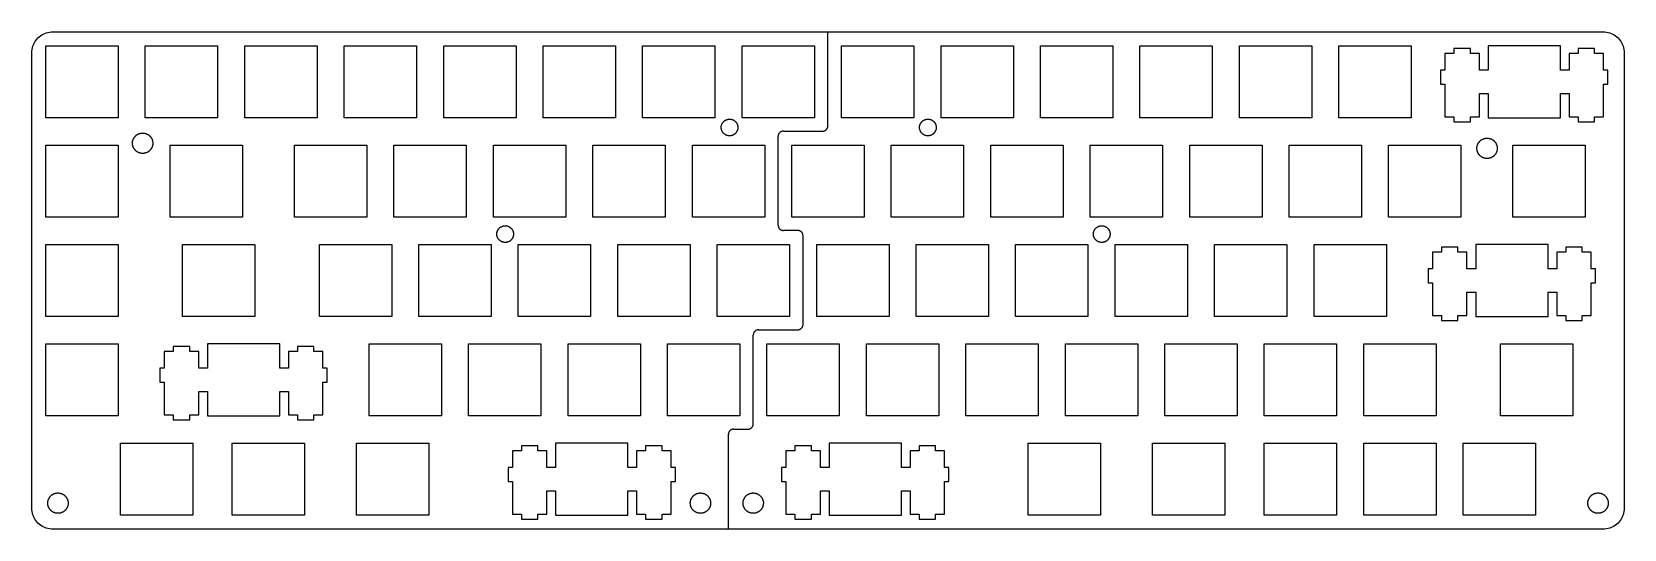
# Model space of a CAD drawing. Extents: x 5 to 310, y -100 to -5.
import ezdxf

# ---------------------------------------------------------------- set-up
doc = ezdxf.new("R2010")
doc.units = 0
doc.layers.add('BLACK', color=7, linetype='CONTINUOUS')

msp = doc.modelspace()

# ---------------------------------------------------------------- linework, layer by layer
at = {"layer": 'BLACK', "linetype": 'CONTINUOUS'}
for p, q in [((6.16572, -6.16632), (6.39686, -5.95296)), ((6.39686, -5.95296), (6.64324, -5.75738)), ((6.64324, -5.75738), (6.90486, -5.58466)), ((6.90486, -5.58466), (7.17918, -5.42972)), ((7.17918, -5.42972), (7.46366, -5.30018)), ((7.46366, -5.30018), (7.7583, -5.19096)), ((7.7583, -5.19096), (8.06056, -5.1046)), ((8.06056, -5.1046), (8.37044, -5.04364)), ((8.37044, -5.04364), (8.68032, -5.00808)), ((8.68032, -5.00808), (8.99528, -4.99538)), ((8.99528, -4.99538), (157.448, -4.99538)), ((157.448, -4.99538), (305.944, -4.99538)), ((157.448, -23.0497), (157.448, -4.99538)), ((305.944, -4.99538), (306.259, -5.00808)), ((306.259, -5.00808), (306.572, -5.04364)), ((306.572, -5.04364), (306.879, -5.1046)), ((306.879, -5.1046), (307.181, -5.19096)), ((307.181, -5.19096), (307.476, -5.30018)), ((307.476, -5.30018), (307.76, -5.42972)), ((307.76, -5.42972), (308.035, -5.58466)), ((308.035, -5.58466), (308.296, -5.75738)), ((308.296, -5.75738), (308.543, -5.95296)), ((308.543, -5.95296), (308.774, -6.16632)), ((4.99478, -8.99588), (5.00748, -8.68092)), ((4.99478, -96.3947), (4.99478, -8.99588)), ((5.00748, -8.68092), (5.04304, -8.3685)), ((5.04304, -8.3685), (5.104, -8.06116)), ((5.104, -8.06116), (5.19036, -7.7589)), ((5.19036, -7.7589), (5.29958, -7.46426)), ((5.29958, -7.46426), (5.42912, -7.17978)), ((5.42912, -7.17978), (5.58406, -6.90546)), ((5.58406, -6.90546), (5.75678, -6.64384)), ((5.75678, -6.64384), (5.95236, -6.39746)), ((5.95236, -6.39746), (6.16572, -6.16632)), ((7.6694, -21.5181), (7.6694, -7.67)), ((7.6694, -7.67), (21.52, -7.67)), ((21.52, -7.67), (21.52, -21.5181)), ((26.7194, -7.67), (40.57, -7.67)), ((26.7194, -21.5181), (26.7194, -7.67)), ((40.57, -7.67), (40.57, -21.5181)), ((45.7694, -7.67), (59.62, -7.67)), ((45.7694, -21.5181), (45.7694, -7.67)), ((59.62, -7.67), (59.62, -21.5181)), ((64.8194, -7.67), (78.67, -7.67)), ((64.8194, -21.5181), (64.8194, -7.67)), ((78.67, -7.67), (78.67, -21.5181)), ((83.8694, -21.5181), (83.8694, -7.67)), ((83.8694, -7.67), (97.72, -7.67)), ((97.72, -7.67), (97.72, -21.5181)), ((102.919, -7.67), (116.77, -7.67)), ((102.919, -21.5181), (102.919, -7.67)), ((116.77, -7.67), (116.77, -21.5181)), ((121.969, -21.5181), (121.969, -7.67)), ((121.969, -7.67), (135.82, -7.67)), ((135.82, -7.67), (135.82, -21.5181)), ((141.019, -21.5181), (141.019, -7.67)), ((141.019, -7.67), (154.87, -7.67)), ((154.87, -7.67), (154.87, -21.5181)), ((160.069, -21.5181), (160.069, -7.67)), ((160.069, -7.67), (173.92, -7.67)), ((173.92, -7.67), (173.92, -21.5181)), ((179.119, -21.5181), (179.119, -7.67)), ((179.119, -7.67), (192.97, -7.67)), ((192.97, -7.67), (192.97, -21.5181)), ((198.169, -21.5181), (198.169, -7.67)), ((198.169, -7.67), (212.02, -7.67)), ((212.02, -7.67), (212.02, -21.5181)), ((217.219, -21.5181), (217.219, -7.67)), ((217.219, -7.67), (231.07, -7.67)), ((231.07, -7.67), (231.07, -21.5181)), ((236.269, -7.67), (250.12, -7.67)), ((236.269, -21.5181), (236.269, -7.67)), ((250.12, -7.67), (250.12, -21.5181)), ((255.319, -21.5181), (255.319, -7.67)), ((255.319, -7.67), (269.17, -7.67)), ((269.17, -7.67), (269.17, -21.5181)), ((275.619, -9.13812), (275.619, -12.369)), ((277.344, -9.13812), (275.619, -9.13812)), ((280.493, -8.21864), (277.344, -8.21864)), ((277.344, -8.21864), (277.344, -9.13812)), ((280.493, -9.13812), (280.493, -8.21864)), ((282.218, -9.13812), (280.493, -9.13812)), ((282.218, -12.369), (282.218, -9.13812)), ((283.894, -7.67), (283.894, -12.369)), ((297.745, -7.67), (283.894, -7.67)), ((297.745, -12.369), (297.745, -7.67)), ((299.419, -9.13812), (299.419, -12.369)), ((301.146, -9.13812), (299.419, -9.13812)), ((304.293, -8.21864), (301.146, -8.21864)), ((301.146, -8.21864), (301.146, -9.13812)), ((304.293, -9.13812), (304.293, -8.21864)), ((306.018, -9.13812), (304.293, -9.13812)), ((306.018, -12.369), (306.018, -9.13812)), ((308.774, -6.16632), (308.987, -6.39746)), ((308.987, -6.39746), (309.18, -6.64384)), ((309.18, -6.64384), (309.355, -6.90546)), ((309.355, -6.90546), (309.51, -7.17978)), ((309.51, -7.17978), (309.642, -7.46426)), ((309.642, -7.46426), (309.752, -7.7589)), ((309.752, -7.7589), (309.835, -8.06116)), ((309.835, -8.06116), (309.896, -8.3685)), ((309.896, -8.3685), (309.932, -8.68092)), ((309.932, -8.68092), (309.947, -8.99588)), ((309.947, -8.99588), (309.947, -96.3947)), ((275.619, -12.369), (274.794, -12.369)), ((274.794, -12.369), (274.794, -15.0182)), ((274.794, -15.0182), (275.619, -15.0182)), ((275.619, -15.0182), (275.619, -21.2895)), ((283.894, -12.369), (282.218, -12.369)), ((299.419, -12.369), (297.745, -12.369)), ((306.846, -12.369), (306.018, -12.369)), ((306.018, -15.0182), (306.846, -15.0182)), ((306.018, -21.2895), (306.018, -15.0182)), ((306.846, -15.0182), (306.846, -12.369)), ((282.218, -16.8191), (283.894, -16.8191)), ((282.218, -21.2895), (282.218, -16.8191)), ((283.894, -16.8191), (283.894, -21.5181)), ((297.745, -16.8191), (299.419, -16.8191)), ((297.745, -21.5181), (297.745, -16.8191)), ((299.419, -16.8191), (299.419, -21.2895)), ((275.619, -21.2895), (277.344, -21.2895)), ((277.344, -21.2895), (277.344, -22.2699)), ((280.493, -22.2699), (280.493, -21.2895)), ((280.493, -21.2895), (282.218, -21.2895)), ((299.419, -21.2895), (301.146, -21.2895)), ((301.146, -21.2895), (301.146, -22.2699)), ((304.293, -22.2699), (304.293, -21.2895)), ((304.293, -21.2895), (306.018, -21.2895)), ((21.52, -21.5181), (7.6694, -21.5181)), ((40.57, -21.5181), (26.7194, -21.5181)), ((59.62, -21.5181), (45.7694, -21.5181)), ((78.67, -21.5181), (64.8194, -21.5181)), ((97.72, -21.5181), (83.8694, -21.5181)), ((116.77, -21.5181), (102.919, -21.5181)), ((135.82, -21.5181), (121.969, -21.5181)), ((137.017, -23.3463), (137.02, -23.2488)), ((137.018, -23.3939), (137.017, -23.3463)), ((137.023, -23.4885), (137.018, -23.3939)), ((137.02, -23.2488), (137.028, -23.1565)), ((137.034, -23.5782), (137.023, -23.4885)), ((137.028, -23.1565), (137.041, -23.0685)), ((137.049, -23.664), (137.034, -23.5782)), ((137.041, -23.0685), (137.059, -22.9819)), ((137.068, -23.746), (137.049, -23.664)), ((137.059, -22.9819), (137.08, -22.9002)), ((137.09, -23.824), (137.068, -23.746)), ((137.08, -22.9002), (137.105, -22.8238)), ((137.116, -23.8998), (137.09, -23.824)), ((137.105, -22.8238), (137.132, -22.7504)), ((137.144, -23.9718), (137.116, -23.8998)), ((137.132, -22.7504), (137.163, -22.6793)), ((137.176, -24.0412), (137.144, -23.9718)), ((137.163, -22.6793), (137.196, -22.612)), ((137.21, -24.1075), (137.176, -24.0412)), ((137.196, -22.612), (137.232, -22.546)), ((137.247, -24.1721), (137.21, -24.1075)), ((137.232, -22.546), (137.27, -22.4834)), ((137.287, -24.2353), (137.247, -24.1721)), ((137.27, -22.4834), (137.31, -22.4229)), ((137.328, -24.2943), (137.287, -24.2353)), ((137.31, -22.4229), (137.353, -22.3653)), ((137.372, -24.351), (137.328, -24.2943)), ((137.353, -22.3653), (137.399, -22.3089)), ((137.418, -24.4058), (137.372, -24.351)), ((137.399, -22.3089), (137.446, -22.2558)), ((137.446, -22.2558), (137.497, -22.2042)), ((137.497, -22.2042), (137.55, -22.1541)), ((137.55, -22.1541), (137.604, -22.1077)), ((137.604, -22.1077), (137.66, -22.0638)), ((137.66, -22.0638), (137.726, -22.0175)), ((137.726, -22.0175), (137.789, -21.9773)), ((137.789, -21.9773), (137.817, -21.9607)), ((137.817, -21.9607), (137.882, -21.925)), ((137.882, -21.925), (137.951, -21.8916)), ((137.951, -21.8916), (138.022, -21.861)), ((138.022, -21.861), (138.098, -21.833)), ((138.098, -21.833), (138.174, -21.8089)), ((138.174, -21.8089), (138.257, -21.7873)), ((138.257, -21.7873), (138.342, -21.7702)), ((138.342, -21.7702), (138.437, -21.7565)), ((138.437, -21.7565), (138.53, -21.7487)), ((138.53, -21.7487), (138.629, -21.7464)), ((138.629, -21.7464), (138.733, -21.7505)), ((138.733, -21.7505), (138.824, -21.7597)), ((138.824, -21.7597), (138.911, -21.7736)), ((138.911, -21.7736), (138.995, -21.7917)), ((138.995, -21.7917), (139.088, -21.8172)), ((139.088, -21.8172), (139.164, -21.8428)), ((139.164, -21.8428), (139.236, -21.871)), ((139.236, -21.871), (139.306, -21.9023)), ((139.306, -21.9023), (139.374, -21.9365)), ((139.374, -21.9365), (139.417, -21.9607)), ((139.417, -21.9607), (139.481, -21.9993)), ((139.481, -21.9993), (139.542, -22.041)), ((139.542, -22.041), (139.602, -22.0854)), ((139.602, -22.0854), (139.658, -22.1312)), ((139.658, -22.1312), (139.712, -22.1793)), ((139.712, -22.1793), (139.764, -22.2307)), ((139.764, -22.2307), (139.813, -22.2829)), ((139.836, -24.3824), (139.789, -24.4356)), ((139.813, -22.2829), (139.859, -22.3377)), ((139.881, -24.327), (139.836, -24.3824)), ((139.859, -22.3377), (139.903, -22.3941)), ((139.925, -24.2684), (139.881, -24.327)), ((139.903, -22.3941), (139.946, -22.455)), ((139.966, -24.2065), (139.925, -24.2684)), ((139.946, -22.455), (139.985, -22.5162)), ((140.004, -24.1442), (139.966, -24.2065)), ((139.985, -22.5162), (140.024, -22.5837)), ((140.04, -24.0788), (140.004, -24.1442)), ((140.024, -22.5837), (140.058, -22.65)), ((140.073, -24.0104), (140.04, -24.0788)), ((140.058, -22.65), (140.089, -22.719)), ((140.103, -23.9392), (140.073, -24.0104)), ((140.089, -22.719), (140.118, -22.7928)), ((140.13, -23.8657), (140.103, -23.9392)), ((140.118, -22.7928), (140.145, -22.8702)), ((140.154, -23.7897), (140.13, -23.8657)), ((140.145, -22.8702), (140.167, -22.9502)), ((140.176, -23.7078), (140.154, -23.7897)), ((140.167, -22.9502), (140.188, -23.0411)), ((140.193, -23.6243), (140.176, -23.7078)), ((140.188, -23.0411), (140.202, -23.127)), ((140.206, -23.5362), (140.193, -23.6243)), ((140.202, -23.127), (140.212, -23.2176)), ((140.214, -23.444), (140.206, -23.5362)), ((140.212, -23.2176), (140.217, -23.3221)), ((140.217, -23.3463), (140.214, -23.444)), ((140.217, -23.3221), (140.217, -23.3463)), ((154.87, -21.5181), (141.019, -21.5181)), ((148.213, -24.3486), (148.165, -24.4013)), ((148.265, -24.2999), (148.213, -24.3486)), ((148.321, -24.2541), (148.265, -24.2999)), ((148.379, -24.2126), (148.321, -24.2541)), ((148.443, -24.1746), (148.379, -24.2126)), ((148.512, -24.1399), (148.443, -24.1746)), ((148.583, -24.1108), (148.512, -24.1399)), ((148.659, -24.0866), (148.583, -24.1108)), ((148.74, -24.0678), (148.659, -24.0866)), ((148.829, -24.0552), (148.74, -24.0678)), ((148.925, -24.0506), (148.829, -24.0552)), ((148.924, -24.0505), (156.45, -24.0505)), ((156.45, -24.0506), (156.55, -24.0457)), ((156.55, -24.0457), (156.637, -24.0332)), ((156.637, -24.0332), (156.72, -24.0139)), ((156.72, -24.0139), (156.796, -23.9893)), ((156.796, -23.9893), (156.867, -23.9599)), ((156.867, -23.9599), (156.936, -23.9252)), ((156.936, -23.9252), (157, -23.8863)), ((157, -23.8863), (157.059, -23.8441)), ((157.059, -23.8441), (157.114, -23.7987)), ((157.114, -23.7987), (157.166, -23.7489)), ((157.166, -23.7489), (157.214, -23.6962)), ((157.214, -23.6962), (157.261, -23.6362)), ((157.261, -23.6362), (157.303, -23.574)), ((157.303, -23.574), (157.34, -23.5079)), ((157.34, -23.5079), (157.372, -23.4392)), ((157.372, -23.4392), (157.4, -23.3662)), ((157.4, -23.3662), (157.422, -23.2863)), ((157.422, -23.2863), (157.439, -23.2021)), ((157.439, -23.2021), (157.449, -23.1112)), ((157.449, -23.1112), (157.45, -23.0506)), ((173.92, -21.5181), (160.069, -21.5181)), ((174.996, -23.3463), (174.999, -23.2488)), ((174.997, -23.3939), (174.996, -23.3463)), ((175.002, -23.4885), (174.997, -23.3939)), ((174.999, -23.2488), (175.007, -23.1565)), ((175.013, -23.5782), (175.002, -23.4885)), ((175.007, -23.1565), (175.02, -23.0685)), ((175.028, -23.664), (175.013, -23.5782)), ((175.02, -23.0685), (175.037, -22.9851)), ((175.047, -23.746), (175.028, -23.664)), ((175.037, -22.9851), (175.058, -22.9045)), ((175.069, -23.824), (175.047, -23.746)), ((175.058, -22.9045), (175.083, -22.8269)), ((175.095, -23.8998), (175.069, -23.824)), ((175.083, -22.8269), (175.11, -22.7535)), ((175.123, -23.9718), (175.095, -23.8998)), ((175.11, -22.7535), (175.14, -22.6823)), ((175.155, -24.0412), (175.123, -23.9718)), ((175.14, -22.6823), (175.174, -22.6138)), ((175.189, -24.1075), (175.155, -24.0412)), ((175.174, -22.6138), (175.209, -22.5484)), ((175.226, -24.1721), (175.189, -24.1075)), ((175.209, -22.5484), (175.247, -22.4861)), ((175.266, -24.2353), (175.226, -24.1721)), ((175.247, -22.4861), (175.288, -22.4256)), ((175.307, -24.2943), (175.266, -24.2353)), ((175.288, -22.4256), (175.331, -22.3669)), ((175.351, -24.351), (175.307, -24.2943)), ((175.331, -22.3669), (175.377, -22.3102)), ((175.397, -24.4058), (175.351, -24.351)), ((175.377, -22.3102), (175.424, -22.257)), ((175.424, -22.257), (175.474, -22.2053)), ((175.474, -22.2053), (175.529, -22.1541)), ((175.529, -22.1541), (175.583, -22.1077)), ((175.583, -22.1077), (175.64, -22.0638)), ((175.64, -22.0638), (175.705, -22.0175)), ((175.705, -22.0175), (175.768, -21.9773)), ((175.768, -21.9773), (175.796, -21.9607)), ((175.796, -21.9607), (175.861, -21.925)), ((175.861, -21.925), (175.93, -21.8916)), ((175.93, -21.8916), (176.001, -21.861)), ((176.001, -21.861), (176.077, -21.833)), ((176.077, -21.833), (176.153, -21.8089)), ((176.153, -21.8089), (176.236, -21.7873)), ((176.236, -21.7873), (176.321, -21.7702)), ((176.321, -21.7702), (176.416, -21.7565)), ((176.416, -21.7565), (176.51, -21.7487)), ((176.51, -21.7487), (176.608, -21.7464)), ((176.608, -21.7464), (176.712, -21.7505)), ((176.712, -21.7505), (176.803, -21.7597)), ((176.803, -21.7597), (176.89, -21.7736)), ((176.89, -21.7736), (176.975, -21.7917)), ((176.975, -21.7917), (177.067, -21.8172)), ((177.067, -21.8172), (177.143, -21.8428)), ((177.143, -21.8428), (177.215, -21.871)), ((177.215, -21.871), (177.285, -21.9023)), ((177.285, -21.9023), (177.353, -21.9365)), ((177.353, -21.9365), (177.396, -21.9607)), ((177.396, -21.9607), (177.46, -21.9993)), ((177.46, -21.9993), (177.522, -22.041)), ((177.522, -22.041), (177.581, -22.0854)), ((177.581, -22.0854), (177.637, -22.1312)), ((177.637, -22.1312), (177.691, -22.1793)), ((177.691, -22.1793), (177.743, -22.2307)), ((177.743, -22.2307), (177.792, -22.2829)), ((177.815, -24.3824), (177.768, -24.4356)), ((177.792, -22.2829), (177.838, -22.3377)), ((177.86, -24.327), (177.815, -24.3824)), ((177.838, -22.3377), (177.882, -22.3941)), ((177.904, -24.2684), (177.86, -24.327)), ((177.882, -22.3941), (177.925, -22.455)), ((177.945, -24.2065), (177.904, -24.2684)), ((177.925, -22.455), (177.964, -22.5162)), ((177.983, -24.1442), (177.945, -24.2065)), ((177.964, -22.5162), (178.003, -22.5837)), ((178.019, -24.0788), (177.983, -24.1442)), ((178.003, -22.5837), (178.037, -22.65)), ((178.052, -24.0104), (178.019, -24.0788)), ((178.037, -22.65), (178.068, -22.719)), ((178.082, -23.9392), (178.052, -24.0104)), ((178.068, -22.719), (178.097, -22.7928)), ((178.11, -23.8657), (178.082, -23.9392)), ((178.097, -22.7928), (178.124, -22.8702)), ((178.134, -23.7897), (178.11, -23.8657)), ((178.124, -22.8702), (178.146, -22.9502)), ((178.155, -23.7078), (178.134, -23.7897)), ((178.146, -22.9502), (178.167, -23.0411)), ((178.172, -23.6243), (178.155, -23.7078)), ((178.167, -23.0411), (178.181, -23.127)), ((178.185, -23.5362), (178.172, -23.6243)), ((178.181, -23.127), (178.191, -23.2176)), ((178.193, -23.444), (178.185, -23.5362)), ((178.191, -23.2176), (178.196, -23.3221)), ((178.196, -23.3463), (178.193, -23.444)), ((178.196, -23.3221), (178.196, -23.3463)), ((192.97, -21.5181), (179.119, -21.5181)), ((212.02, -21.5181), (198.169, -21.5181)), ((231.07, -21.5181), (217.219, -21.5181)), ((250.12, -21.5181), (236.269, -21.5181)), ((269.17, -21.5181), (255.319, -21.5181)), ((277.344, -22.2699), (280.493, -22.2699)), ((283.894, -21.5181), (297.745, -21.5181)), ((301.146, -22.2699), (304.293, -22.2699)), ((7.6694, -40.5681), (7.6694, -26.72)), ((7.6694, -26.72), (21.52, -26.72)), ((21.52, -26.72), (21.52, -40.5681)), ((24.2671, -26.3675), (24.2695, -26.2689)), ((24.2671, -26.3726), (24.2671, -26.3675)), ((24.2698, -26.4707), (24.2671, -26.3726)), ((24.2695, -26.2689), (24.2768, -26.1722)), ((24.277, -26.5649), (24.2698, -26.4707)), ((24.2768, -26.1722), (24.288, -26.0824)), ((24.2883, -26.6546), (24.277, -26.5649)), ((24.288, -26.0824), (24.3032, -25.9936)), ((24.3032, -26.7412), (24.2883, -26.6546)), ((24.3032, -25.9936), (24.322, -25.9079)), ((24.3215, -26.8252), (24.3032, -26.7412)), ((24.3428, -26.906), (24.3215, -26.8252)), ((24.322, -25.9079), (24.3434, -25.8272)), ((24.3669, -26.9837), (24.3428, -26.906)), ((24.3434, -25.8272), (24.3682, -25.7476)), ((24.3935, -27.0583), (24.3669, -26.9837)), ((24.3682, -25.7476), (24.3949, -25.6731)), ((24.4222, -27.1298), (24.3935, -27.0583)), ((24.3949, -25.6731), (24.4238, -25.6016)), ((24.4563, -27.2055), (24.4222, -27.1298)), ((24.4238, -25.6016), (24.4554, -25.5314)), ((24.4554, -25.5314), (24.4889, -25.4643)), ((24.4898, -27.2725), (24.4563, -27.2055)), ((24.4889, -25.4643), (24.5249, -25.3985)), ((24.5256, -27.3378), (24.4898, -27.2725)), ((24.5249, -25.3985), (24.5644, -25.3325)), ((24.5634, -27.4009), (24.5256, -27.3378)), ((24.6032, -27.462), (24.5634, -27.4009)), ((24.5644, -25.3325), (24.6039, -25.272)), ((24.6039, -25.272), (24.6453, -25.2133)), ((24.6453, -25.2133), (24.6897, -25.1552)), ((24.6897, -25.1552), (24.735, -25.1002)), ((24.735, -25.1002), (24.7823, -25.0468)), ((24.7823, -25.0468), (24.8313, -24.9955)), ((24.8313, -24.9955), (24.8827, -24.9455)), ((24.8827, -24.9455), (24.9378, -24.8957)), ((24.9378, -24.8957), (24.9931, -24.8495)), ((24.9931, -24.8495), (25.0498, -24.8055)), ((25.0498, -24.8055), (25.1091, -24.7628)), ((25.1091, -24.7628), (25.1701, -24.7224)), ((25.1701, -24.7224), (25.2324, -24.6844)), ((25.2324, -24.6844), (25.2421, -24.6788)), ((25.2421, -24.6788), (25.3066, -24.6431)), ((25.3066, -24.6431), (25.3736, -24.6094)), ((25.3736, -24.6094), (25.4438, -24.5774)), ((25.4438, -24.5774), (25.5181, -24.547)), ((25.5181, -24.547), (25.5934, -24.5199)), ((25.5934, -24.5199), (25.6695, -24.4959)), ((25.6695, -24.4959), (25.7501, -24.4742)), ((25.7501, -24.4742), (25.8326, -24.4558)), ((25.8326, -24.4558), (25.9225, -24.4399)), ((25.9225, -24.4399), (26.0132, -24.4282)), ((26.0132, -24.4282), (26.1076, -24.4206)), ((26.1076, -24.4206), (26.2082, -24.4175)), ((26.2082, -24.4175), (26.3068, -24.4196)), ((26.3068, -24.4196), (26.4008, -24.4262)), ((26.4008, -24.4262), (26.4957, -24.4375)), ((26.4957, -24.4375), (26.5833, -24.4522)), ((26.5833, -24.4522), (26.6666, -24.47)), ((26.6666, -24.47), (26.7474, -24.491)), ((26.7474, -24.491), (26.8275, -24.5155)), ((26.8275, -24.5155), (26.9015, -24.5415)), ((26.9015, -24.5415), (26.9737, -24.5703)), ((26.9737, -24.5703), (27.0437, -24.6014)), ((27.0437, -24.6014), (27.1113, -24.6346)), ((27.1113, -24.6346), (27.1825, -24.6733)), ((27.1825, -24.6733), (27.1921, -24.6788)), ((27.1921, -24.6788), (27.2557, -24.7171)), ((27.2557, -24.7171), (27.3167, -24.7571)), ((27.3167, -24.7571), (27.3755, -24.7989)), ((27.3755, -24.7989), (27.4332, -24.8432)), ((27.4332, -24.8432), (27.4887, -24.8892)), ((27.4887, -24.8892), (27.5453, -24.9397)), ((27.5453, -24.9397), (27.5968, -24.9895)), ((27.5968, -24.9895), (27.6461, -25.0407)), ((27.6461, -25.0407), (27.6962, -25.0968)), ((27.6962, -25.0968), (27.7417, -25.1517)), ((27.7417, -25.1517), (27.7853, -25.2085)), ((27.7853, -25.2085), (27.8276, -25.2681)), ((27.8276, -25.2681), (27.8676, -25.3292)), ((27.8712, -27.4002), (27.8309, -27.462)), ((27.8676, -25.3292), (27.91, -25.3998)), ((27.9105, -27.3344), (27.8712, -27.4002)), ((27.91, -25.3998), (27.9471, -25.4678)), ((27.9462, -27.269), (27.9105, -27.3344)), ((27.9795, -27.2019), (27.9462, -27.269)), ((27.9471, -25.4678), (27.981, -25.5363)), ((28.0127, -27.128), (27.9795, -27.2019)), ((27.981, -25.5363), (28.0127, -25.607)), ((28.0127, -25.607), (28.042, -25.6805)), ((28.0416, -27.0557), (28.0127, -27.128)), ((28.068, -26.9813), (28.0416, -27.0557)), ((28.042, -25.6805), (28.0684, -25.7551)), ((28.0918, -26.9041), (28.068, -26.9813)), ((28.0684, -25.7551), (28.0922, -25.8324)), ((28.1127, -26.8247), (28.0918, -26.9041)), ((28.0922, -25.8324), (28.1131, -25.9117)), ((28.1309, -26.7414), (28.1127, -26.8247)), ((28.1131, -25.9117), (28.1317, -25.9975)), ((28.1461, -26.6527), (28.1309, -26.7414)), ((28.1317, -25.9975), (28.1464, -26.0844)), ((28.1573, -26.5629), (28.1461, -26.6527)), ((28.1464, -26.0844), (28.1581, -26.1802)), ((28.1646, -26.4656), (28.1573, -26.5629)), ((28.1581, -26.1802), (28.1649, -26.275)), ((28.1671, -26.3675), (28.1646, -26.4656)), ((28.1649, -26.275), (28.1671, -26.3675)), ((31.4819, -26.72), (45.3325, -26.72)), ((31.4819, -40.5681), (31.4819, -26.72)), ((45.3325, -26.72), (45.3325, -40.5681)), ((55.2944, -26.72), (69.145, -26.72)), ((55.2944, -40.5681), (55.2944, -26.72)), ((69.145, -26.72), (69.145, -40.5681)), ((74.3444, -26.72), (88.195, -26.72)), ((74.3444, -40.5681), (74.3444, -26.72)), ((88.195, -26.72), (88.195, -40.5681)), ((93.3944, -26.72), (107.245, -26.72)), ((93.3944, -40.5681), (93.3944, -26.72)), ((107.245, -26.72), (107.245, -40.5681)), ((112.444, -40.5681), (112.444, -26.72)), ((112.444, -26.72), (126.295, -26.72)), ((126.295, -26.72), (126.295, -40.5681)), ((131.494, -26.72), (145.345, -26.72)), ((131.494, -40.5681), (131.494, -26.72)), ((137.467, -24.4584), (137.418, -24.4058)), ((137.519, -24.51), (137.467, -24.4584)), ((137.572, -24.5582), (137.519, -24.51)), ((137.629, -24.6052), (137.572, -24.5582)), ((137.689, -24.6497), (137.629, -24.6052)), ((137.753, -24.6927), (137.689, -24.6497)), ((137.817, -24.732), (137.753, -24.6927)), ((137.876, -24.7643), (137.817, -24.732)), ((137.943, -24.7976), (137.876, -24.7643)), ((138.016, -24.8292), (137.943, -24.7976)), ((138.09, -24.857), (138.016, -24.8292)), ((138.167, -24.8816), (138.09, -24.857)), ((138.247, -24.9029), (138.167, -24.8816)), ((138.329, -24.9203), (138.247, -24.9029)), ((138.419, -24.934), (138.329, -24.9203)), ((138.513, -24.9429), (138.419, -24.934)), ((138.611, -24.9463), (138.513, -24.9429)), ((138.71, -24.9436), (138.611, -24.9463)), ((138.802, -24.9355), (138.71, -24.9436)), ((138.89, -24.9229), (138.802, -24.9355)), ((138.975, -24.9058), (138.89, -24.9229)), ((139.055, -24.8851), (138.975, -24.9058)), ((139.138, -24.8591), (139.055, -24.8851)), ((139.212, -24.8316), (139.138, -24.8591)), ((139.283, -24.801), (139.212, -24.8316)), ((139.352, -24.7676), (139.283, -24.801)), ((139.417, -24.732), (139.352, -24.7676)), ((139.447, -24.7145), (139.417, -24.732)), ((139.508, -24.6751), (139.447, -24.7145)), ((139.568, -24.6328), (139.508, -24.6751)), ((139.628, -24.5865), (139.568, -24.6328)), ((139.686, -24.5366), (139.628, -24.5865)), ((139.739, -24.4873), (139.686, -24.5366)), ((139.789, -24.4356), (139.739, -24.4873)), ((145.345, -26.72), (145.345, -40.5681)), ((147.923, -42.0972), (147.923, -25.0487)), ((147.928, -24.9826), (147.925, -25.0506)), ((147.939, -24.8867), (147.928, -24.9826)), ((147.956, -24.8033), (147.939, -24.8867)), ((147.979, -24.7259), (147.956, -24.8033)), ((148.007, -24.6533), (147.979, -24.7259)), ((148.042, -24.5821), (148.007, -24.6533)), ((148.079, -24.5177), (148.042, -24.5821)), ((148.12, -24.4577), (148.079, -24.5177)), ((148.165, -24.4013), (148.12, -24.4577)), ((150.544, -26.72), (164.395, -26.72)), ((150.544, -40.5681), (150.544, -26.72)), ((164.395, -26.72), (164.395, -40.5681)), ((169.594, -40.5681), (169.594, -26.72)), ((169.594, -26.72), (183.445, -26.72)), ((175.446, -24.4584), (175.397, -24.4058)), ((175.498, -24.51), (175.446, -24.4584)), ((175.551, -24.5582), (175.498, -24.51)), ((175.609, -24.6052), (175.551, -24.5582)), ((175.668, -24.6497), (175.609, -24.6052)), ((175.732, -24.6927), (175.668, -24.6497)), ((175.796, -24.732), (175.732, -24.6927)), ((175.855, -24.7643), (175.796, -24.732)), ((175.922, -24.7976), (175.855, -24.7643)), ((175.995, -24.8292), (175.922, -24.7976)), ((176.069, -24.857), (175.995, -24.8292)), ((176.146, -24.8816), (176.069, -24.857)), ((176.226, -24.9029), (176.146, -24.8816)), ((176.308, -24.9203), (176.226, -24.9029)), ((176.398, -24.934), (176.308, -24.9203)), ((176.492, -24.9429), (176.398, -24.934)), ((176.59, -24.9463), (176.492, -24.9429)), ((176.689, -24.9436), (176.59, -24.9463)), ((176.782, -24.9355), (176.689, -24.9436)), ((176.869, -24.9229), (176.782, -24.9355)), ((176.954, -24.9058), (176.869, -24.9229)), ((177.034, -24.8851), (176.954, -24.9058)), ((177.117, -24.8591), (177.034, -24.8851)), ((177.191, -24.8316), (177.117, -24.8591)), ((177.262, -24.801), (177.191, -24.8316)), ((177.331, -24.7676), (177.262, -24.801)), ((177.396, -24.732), (177.331, -24.7676)), ((177.426, -24.7145), (177.396, -24.732)), ((177.487, -24.6751), (177.426, -24.7145)), ((177.547, -24.6328), (177.487, -24.6751)), ((177.607, -24.5865), (177.547, -24.6328)), ((177.665, -24.5366), (177.607, -24.5865)), ((177.718, -24.4873), (177.665, -24.5366)), ((177.768, -24.4356), (177.718, -24.4873)), ((183.445, -26.72), (183.445, -40.5681)), ((188.644, -40.5681), (188.644, -26.72)), ((188.644, -26.72), (202.495, -26.72)), ((202.495, -26.72), (202.495, -40.5681)), ((207.694, -26.72), (221.545, -26.72)), ((207.694, -40.5681), (207.694, -26.72)), ((221.545, -26.72), (221.545, -40.5681)), ((226.744, -40.5681), (226.744, -26.72)), ((226.744, -26.72), (240.595, -26.72)), ((240.595, -26.72), (240.595, -40.5681)), ((245.794, -26.72), (259.645, -26.72)), ((245.794, -40.5681), (245.794, -26.72)), ((259.645, -26.72), (259.645, -40.5681)), ((264.844, -40.5681), (264.844, -26.72)), ((264.844, -26.72), (278.695, -26.72)), ((278.695, -26.72), (278.695, -40.5681)), ((281.746, -27.3463), (281.749, -27.2477)), ((281.746, -27.3514), (281.746, -27.3463)), ((281.749, -27.4495), (281.746, -27.3514)), ((281.749, -27.2477), (281.756, -27.151)), ((281.756, -27.151), (281.767, -27.0612)), ((281.767, -27.0612), (281.782, -26.9724)), ((281.782, -26.9724), (281.801, -26.8867)), ((281.801, -26.8867), (281.823, -26.8059)), ((281.823, -26.8059), (281.847, -26.7264)), ((281.847, -26.7264), (281.874, -26.6519)), ((281.874, -26.6519), (281.903, -26.5804)), ((281.903, -26.5804), (281.935, -26.5102)), ((281.935, -26.5102), (281.968, -26.443)), ((281.968, -26.443), (282.004, -26.3773)), ((282.004, -26.3773), (282.044, -26.3113)), ((282.044, -26.3113), (282.083, -26.2508)), ((282.083, -26.2508), (282.125, -26.1921)), ((282.125, -26.1921), (282.169, -26.134)), ((282.169, -26.134), (282.214, -26.079)), ((282.214, -26.079), (282.262, -26.0256)), ((282.262, -26.0256), (282.311, -25.9743)), ((282.311, -25.9743), (282.362, -25.9243)), ((282.362, -25.9243), (282.417, -25.8745)), ((282.417, -25.8745), (282.472, -25.8283)), ((282.472, -25.8283), (282.529, -25.7842)), ((282.529, -25.7842), (282.588, -25.7416)), ((282.588, -25.7416), (282.649, -25.7012)), ((282.649, -25.7012), (282.712, -25.6632)), ((282.712, -25.6632), (282.721, -25.6576)), ((282.721, -25.6576), (282.786, -25.6219)), ((282.786, -25.6219), (282.853, -25.5882)), ((282.853, -25.5882), (282.923, -25.5562)), ((282.923, -25.5562), (282.997, -25.5258)), ((282.997, -25.5258), (283.073, -25.4987)), ((283.073, -25.4987), (283.149, -25.4747)), ((283.149, -25.4747), (283.229, -25.453)), ((283.229, -25.453), (283.312, -25.4345)), ((283.312, -25.4345), (283.402, -25.4187)), ((283.402, -25.4187), (283.492, -25.407)), ((283.492, -25.407), (283.587, -25.3994)), ((283.587, -25.3994), (283.687, -25.3963)), ((283.687, -25.3963), (283.786, -25.3984)), ((283.786, -25.3984), (283.88, -25.405)), ((283.88, -25.405), (283.975, -25.4163)), ((283.975, -25.4163), (284.062, -25.431)), ((284.062, -25.431), (284.146, -25.4488)), ((284.146, -25.4488), (284.227, -25.4698)), ((284.227, -25.4698), (284.307, -25.4943)), ((284.307, -25.4943), (284.381, -25.5203)), ((284.381, -25.5203), (284.453, -25.5491)), ((284.453, -25.5491), (284.523, -25.5801)), ((284.523, -25.5801), (284.59, -25.6134)), ((284.59, -25.6134), (284.662, -25.6521)), ((284.662, -25.6521), (284.671, -25.6576)), ((284.671, -25.6576), (284.735, -25.6959)), ((284.735, -25.6959), (284.796, -25.7359)), ((284.796, -25.7359), (284.855, -25.7776)), ((284.855, -25.7776), (284.912, -25.822)), ((284.912, -25.822), (284.968, -25.868)), ((284.968, -25.868), (285.024, -25.9185)), ((285.024, -25.9185), (285.076, -25.9683)), ((285.076, -25.9683), (285.125, -26.0194)), ((285.125, -26.0194), (285.175, -26.0756)), ((285.175, -26.0756), (285.221, -26.1305)), ((285.221, -26.1305), (285.265, -26.1873)), ((285.265, -26.1873), (285.307, -26.2469)), ((285.307, -26.2469), (285.347, -26.308)), ((285.347, -26.308), (285.389, -26.3786)), ((285.389, -26.3786), (285.426, -26.4465)), ((285.426, -26.4465), (285.46, -26.5151)), ((285.46, -26.5151), (285.492, -26.5858)), ((285.492, -26.5858), (285.521, -26.6593)), ((285.521, -26.6593), (285.548, -26.7339)), ((285.548, -26.7339), (285.571, -26.8112)), ((285.571, -26.8112), (285.592, -26.8905)), ((285.592, -26.8905), (285.611, -26.9763)), ((285.611, -26.9763), (285.626, -27.0632)), ((285.626, -27.0632), (285.637, -27.159)), ((285.644, -27.4444), (285.636, -27.5417)), ((285.637, -27.159), (285.644, -27.2538)), ((285.644, -27.2538), (285.646, -27.3463)), ((285.646, -27.3463), (285.644, -27.4444)), ((288.657, -40.5681), (288.657, -26.72)), ((288.657, -26.72), (302.508, -26.72)), ((302.508, -26.72), (302.508, -40.5681)), ((24.645, -27.5213), (24.6032, -27.462)), ((24.6885, -27.5783), (24.645, -27.5213)), ((24.7337, -27.6333), (24.6885, -27.5783)), ((24.781, -27.6867), (24.7337, -27.6333)), ((24.8331, -27.7413), (24.781, -27.6867)), ((24.8841, -27.7909), (24.8331, -27.7413)), ((24.9367, -27.8383), (24.8841, -27.7909)), ((24.9915, -27.8843), (24.9367, -27.8383)), ((25.0554, -27.9338), (24.9915, -27.8843)), ((25.1158, -27.9768), (25.0554, -27.9338)), ((25.1767, -28.0168), (25.1158, -27.9768)), ((25.2421, -28.0563), (25.1767, -28.0168)), ((25.2536, -28.0629), (25.2421, -28.0563)), ((25.3222, -28.1001), (25.2536, -28.0629)), ((25.3905, -28.1337), (25.3222, -28.1001)), ((25.4604, -28.1648), (25.3905, -28.1337)), ((25.5336, -28.1939), (25.4604, -28.1648)), ((25.6086, -28.2202), (25.5336, -28.1939)), ((25.6853, -28.2437), (25.6086, -28.2202)), ((25.7675, -28.265), (25.6853, -28.2437)), ((25.8509, -28.2829), (25.7675, -28.265)), ((25.9367, -28.2973), (25.8509, -28.2829)), ((26.0274, -28.3083), (25.9367, -28.2973)), ((26.1234, -28.3153), (26.0274, -28.3083)), ((26.2279, -28.3175), (26.1234, -28.3153)), ((26.3265, -28.3145), (26.2279, -28.3175)), ((26.4209, -28.3068), (26.3265, -28.3145)), ((26.515, -28.2946), (26.4209, -28.3068)), ((26.6008, -28.2794), (26.515, -28.2946)), ((26.6845, -28.2607), (26.6008, -28.2794)), ((26.7642, -28.2393), (26.6845, -28.2607)), ((26.8407, -28.2152), (26.7642, -28.2393)), ((26.9179, -28.1873), (26.8407, -28.2152)), ((26.9904, -28.1577), (26.9179, -28.1873)), ((27.0601, -28.1259), (26.9904, -28.1577)), ((27.127, -28.0922), (27.0601, -28.1259)), ((27.1921, -28.0563), (27.127, -28.0922)), ((27.1969, -28.0535), (27.1921, -28.0563)), ((27.2626, -28.0136), (27.1969, -28.0535)), ((27.3254, -27.9719), (27.2626, -28.0136)), ((27.3844, -27.9296), (27.3254, -27.9719)), ((27.4411, -27.8856), (27.3844, -27.9296)), ((27.4963, -27.8393), (27.4411, -27.8856)), ((27.5496, -27.7912), (27.4963, -27.8393)), ((27.601, -27.7413), (27.5496, -27.7912)), ((27.6518, -27.6882), (27.601, -27.7413)), ((27.6991, -27.6348), (27.6518, -27.6882)), ((27.7444, -27.5798), (27.6991, -27.6348)), ((27.7888, -27.5217), (27.7444, -27.5798)), ((27.8309, -27.462), (27.7888, -27.5217)), ((281.756, -27.5437), (281.749, -27.4495)), ((281.767, -27.6334), (281.756, -27.5437)), ((281.782, -27.72), (281.767, -27.6334)), ((281.801, -27.804), (281.782, -27.72)), ((281.822, -27.8848), (281.801, -27.804)), ((281.846, -27.9625), (281.822, -27.8848)), ((281.873, -28.0371), (281.846, -27.9625)), ((281.901, -28.1086), (281.873, -28.0371)), ((281.935, -28.1842), (281.901, -28.1086)), ((281.969, -28.2513), (281.935, -28.1842)), ((282.005, -28.3166), (281.969, -28.2513)), ((282.043, -28.3796), (282.005, -28.3166)), ((282.082, -28.4408), (282.043, -28.3796)), ((282.124, -28.5001), (282.082, -28.4408)), ((282.168, -28.5571), (282.124, -28.5001)), ((282.213, -28.6121), (282.168, -28.5571)), ((282.26, -28.6655), (282.213, -28.6121)), ((282.312, -28.7201), (282.26, -28.6655)), ((282.363, -28.7697), (282.312, -28.7201)), ((282.416, -28.8171), (282.363, -28.7697)), ((282.471, -28.8631), (282.416, -28.8171)), ((282.535, -28.9126), (282.471, -28.8631)), ((282.595, -28.9556), (282.535, -28.9126)), ((282.656, -28.9956), (282.595, -28.9556)), ((282.721, -29.0351), (282.656, -28.9956)), ((282.733, -29.0417), (282.721, -29.0351)), ((282.801, -29.0788), (282.733, -29.0417)), ((282.87, -29.1125), (282.801, -29.0788)), ((282.94, -29.1436), (282.87, -29.1125)), ((283.013, -29.1727), (282.94, -29.1436)), ((283.088, -29.199), (283.013, -29.1727)), ((283.164, -29.2224), (283.088, -29.199)), ((283.247, -29.2438), (283.164, -29.2224)), ((283.33, -29.2616), (283.247, -29.2438)), ((283.416, -29.2761), (283.33, -29.2616)), ((283.507, -29.2871), (283.416, -29.2761)), ((283.603, -29.2941), (283.507, -29.2871)), ((283.707, -29.2963), (283.603, -29.2941)), ((283.806, -29.2932), (283.707, -29.2963)), ((283.9, -29.2856), (283.806, -29.2932)), ((283.994, -29.2734), (283.9, -29.2856)), ((284.08, -29.2582), (283.994, -29.2734)), ((284.164, -29.2395), (284.08, -29.2582)), ((284.243, -29.218), (284.164, -29.2395)), ((284.32, -29.1939), (284.243, -29.218)), ((284.397, -29.1661), (284.32, -29.1939)), ((284.47, -29.1365), (284.397, -29.1661)), ((284.539, -29.1047), (284.47, -29.1365)), ((284.606, -29.071), (284.539, -29.1047)), ((284.671, -29.0351), (284.606, -29.071)), ((284.676, -29.0322), (284.671, -29.0351)), ((284.742, -28.9924), (284.676, -29.0322)), ((284.805, -28.9507), (284.742, -28.9924)), ((284.864, -28.9084), (284.805, -28.9507)), ((284.92, -28.8644), (284.864, -28.9084)), ((284.976, -28.8181), (284.92, -28.8644)), ((285.029, -28.77), (284.976, -28.8181)), ((285.08, -28.7201), (285.029, -28.77)), ((285.131, -28.667), (285.08, -28.7201)), ((285.178, -28.6136), (285.131, -28.667)), ((285.224, -28.5586), (285.178, -28.6136)), ((285.268, -28.5005), (285.224, -28.5586)), ((285.31, -28.4408), (285.268, -28.5005)), ((285.35, -28.379), (285.31, -28.4408)), ((285.39, -28.3132), (285.35, -28.379)), ((285.425, -28.2478), (285.39, -28.3132)), ((285.459, -28.1807), (285.425, -28.2478)), ((285.492, -28.1068), (285.459, -28.1807)), ((285.521, -28.0345), (285.492, -28.1068)), ((285.547, -27.9601), (285.521, -28.0345)), ((285.571, -27.8829), (285.547, -27.9601)), ((285.592, -27.8035), (285.571, -27.8829)), ((285.61, -27.7202), (285.592, -27.8035)), ((285.625, -27.6314), (285.61, -27.7202)), ((285.636, -27.5417), (285.625, -27.6314)), ((21.52, -40.5681), (7.6694, -40.5681)), ((45.3325, -40.5681), (31.4819, -40.5681)), ((69.145, -40.5681), (55.2944, -40.5681)), ((88.195, -40.5681), (74.3444, -40.5681)), ((107.245, -40.5681), (93.3944, -40.5681)), ((94.4741, -42.7071), (94.5244, -42.6554)), ((94.5244, -42.6554), (94.579, -42.6042)), ((94.579, -42.6042), (94.6332, -42.5578)), ((94.6332, -42.5578), (94.6895, -42.5139)), ((94.6895, -42.5139), (94.7549, -42.4676)), ((94.7549, -42.4676), (94.818, -42.4274)), ((94.818, -42.4274), (94.8461, -42.4108)), ((94.8461, -42.4108), (94.9113, -42.3751)), ((94.9113, -42.3751), (94.9799, -42.3417)), ((94.9799, -42.3417), (95.0512, -42.3111)), ((95.0512, -42.3111), (95.1266, -42.2831)), ((95.1266, -42.2831), (95.2029, -42.259)), ((95.2029, -42.259), (95.2863, -42.2374)), ((95.2863, -42.2374), (95.3706, -42.2203)), ((95.3706, -42.2203), (95.4661, -42.2066)), ((95.4661, -42.2066), (95.5595, -42.1988)), ((95.5595, -42.1988), (95.6582, -42.1965)), ((95.6582, -42.1965), (95.7618, -42.2006)), ((95.7618, -42.2006), (95.853, -42.2098)), ((95.853, -42.2098), (95.9402, -42.2237)), ((95.9402, -42.2237), (96.0245, -42.2418)), ((96.0245, -42.2418), (96.1173, -42.2673)), ((96.1173, -42.2673), (96.1934, -42.2929)), ((96.1934, -42.2929), (96.2654, -42.3211)), ((96.2654, -42.3211), (96.3352, -42.3524)), ((96.3352, -42.3524), (96.4027, -42.3866)), ((96.4027, -42.3866), (96.4461, -42.4108)), ((96.4461, -42.4108), (96.5096, -42.4494)), ((96.5096, -42.4494), (96.5715, -42.4911)), ((96.5715, -42.4911), (96.6311, -42.5355)), ((96.6311, -42.5355), (96.6871, -42.5813)), ((96.6871, -42.5813), (96.7407, -42.6294)), ((96.7407, -42.6294), (96.7931, -42.6808)), ((96.7931, -42.6808), (96.8416, -42.733)), ((126.295, -40.5681), (112.444, -40.5681)), ((145.345, -40.5681), (131.494, -40.5681)), ((147.925, -42.0979), (147.93, -42.1942)), ((147.93, -42.1942), (147.942, -42.2822)), ((147.942, -42.2822), (147.961, -42.365)), ((147.961, -42.365), (147.986, -42.4425)), ((147.986, -42.4425), (148.016, -42.5139)), ((148.016, -42.5139), (148.049, -42.5805)), ((148.049, -42.5805), (148.088, -42.644)), ((148.088, -42.644), (148.129, -42.7031)), ((164.395, -40.5681), (150.544, -40.5681)), ((183.445, -40.5681), (169.594, -40.5681)), ((202.495, -40.5681), (188.644, -40.5681)), ((221.545, -40.5681), (207.694, -40.5681)), ((208.733, -42.6975), (208.783, -42.647)), ((208.783, -42.647), (208.835, -42.5984)), ((208.835, -42.5984), (208.891, -42.5517)), ((208.891, -42.5517), (208.947, -42.5078)), ((208.947, -42.5078), (209.007, -42.4661)), ((209.007, -42.4661), (209.068, -42.4271)), ((209.068, -42.4271), (209.132, -42.3904)), ((209.132, -42.3904), (209.204, -42.3534)), ((209.204, -42.3534), (209.276, -42.321)), ((209.276, -42.321), (209.349, -42.2925)), ((209.349, -42.2925), (209.424, -42.2671)), ((209.424, -42.2671), (209.505, -42.2445)), ((209.505, -42.2445), (209.587, -42.2262)), ((209.587, -42.2262), (209.673, -42.2119)), ((209.673, -42.2119), (209.764, -42.2018)), ((209.764, -42.2018), (209.861, -42.1968)), ((209.861, -42.1968), (209.896, -42.1964)), ((209.896, -42.1964), (209.994, -42.1994)), ((209.994, -42.1994), (210.086, -42.2076)), ((210.086, -42.2076), (210.175, -42.2206)), ((210.175, -42.2206), (210.259, -42.2378)), ((210.259, -42.2378), (210.339, -42.2586)), ((210.339, -42.2586), (210.417, -42.2833)), ((210.417, -42.2833), (210.491, -42.3108)), ((210.491, -42.3108), (210.562, -42.341)), ((210.562, -42.341), (210.63, -42.3742)), ((210.63, -42.3742), (210.698, -42.4114)), ((210.698, -42.4114), (210.763, -42.4514)), ((210.763, -42.4514), (210.825, -42.4939)), ((210.825, -42.4939), (210.885, -42.5386)), ((210.885, -42.5386), (210.94, -42.5838)), ((210.94, -42.5838), (210.993, -42.632)), ((210.993, -42.632), (211.045, -42.6832)), ((211.045, -42.6832), (211.095, -42.7369)), ((240.595, -40.5681), (226.744, -40.5681)), ((259.645, -40.5681), (245.794, -40.5681)), ((278.695, -40.5681), (264.844, -40.5681)), ((302.508, -40.5681), (288.657, -40.5681)), ((94.0461, -43.7964), (94.0491, -43.6989)), ((94.0468, -43.844), (94.0461, -43.7964)), ((94.0524, -43.9386), (94.0468, -43.844)), ((94.0491, -43.6989), (94.0574, -43.6066)), ((94.063, -44.0283), (94.0524, -43.9386)), ((94.0574, -43.6066), (94.0704, -43.5186)), ((94.0779, -44.1141), (94.063, -44.0283)), ((94.0704, -43.5186), (94.0874, -43.4352)), ((94.0968, -44.1961), (94.0779, -44.1141)), ((94.0874, -43.4352), (94.1083, -43.3546)), ((94.119, -44.2741), (94.0968, -44.1961)), ((94.1083, -43.3546), (94.1327, -43.277)), ((94.1449, -44.3499), (94.119, -44.2741)), ((94.1327, -43.277), (94.16, -43.2036)), ((94.1734, -44.4219), (94.1449, -44.3499)), ((94.16, -43.2036), (94.1904, -43.1324)), ((94.2048, -44.4913), (94.1734, -44.4219)), ((94.1904, -43.1324), (94.2236, -43.0639)), ((94.2387, -44.5576), (94.2048, -44.4913)), ((94.2236, -43.0639), (94.2593, -42.9985)), ((94.2757, -44.6222), (94.2387, -44.5576)), ((94.2593, -42.9985), (94.297, -42.9362)), ((94.3158, -44.6854), (94.2757, -44.6222)), ((94.297, -42.9362), (94.3376, -42.8757)), ((94.3572, -44.7444), (94.3158, -44.6854)), ((94.3376, -42.8757), (94.3809, -42.817)), ((94.4009, -44.8011), (94.3572, -44.7444)), ((94.3809, -42.817), (94.4269, -42.7603)), ((94.4471, -44.8559), (94.4009, -44.8011)), ((94.4269, -42.7603), (94.4741, -42.7071)), ((94.4957, -44.9085), (94.4471, -44.8559)), ((94.5479, -44.9601), (94.4957, -44.9085)), ((94.6014, -45.0083), (94.5479, -44.9601)), ((94.6585, -45.0553), (94.6014, -45.0083)), ((94.718, -45.0998), (94.6585, -45.0553)), ((94.7816, -45.1428), (94.718, -45.0998)), ((94.8461, -45.1821), (94.7816, -45.1428)), ((94.905, -45.2144), (94.8461, -45.1821)), ((94.9724, -45.2477), (94.905, -45.2144)), ((95.0451, -45.2793), (94.9724, -45.2477)), ((95.1189, -45.3071), (95.0451, -45.2793)), ((95.1956, -45.3317), (95.1189, -45.3071)), ((95.2756, -45.353), (95.1956, -45.3317)), ((95.3584, -45.3704), (95.2756, -45.353)), ((95.4482, -45.3841), (95.3584, -45.3704)), ((95.5418, -45.393), (95.4482, -45.3841)), ((95.6404, -45.3964), (95.5418, -45.393)), ((95.7391, -45.3937), (95.6404, -45.3964)), ((95.8315, -45.3856), (95.7391, -45.3937)), ((95.9192, -45.373), (95.8315, -45.3856)), ((96.0039, -45.3559), (95.9192, -45.373)), ((96.0844, -45.3352), (96.0039, -45.3559)), ((96.1671, -45.3092), (96.0844, -45.3352)), ((96.241, -45.2817), (96.1671, -45.3092)), ((96.3123, -45.2511), (96.241, -45.2817)), ((96.3809, -45.2177), (96.3123, -45.2511)), ((96.4461, -45.1821), (96.3809, -45.2177)), ((96.4756, -45.1646), (96.4461, -45.1821)), ((96.5374, -45.1252), (96.4756, -45.1646)), ((96.5974, -45.0829), (96.5374, -45.1252)), ((96.6571, -45.0366), (96.5974, -45.0829)), ((96.7154, -44.9867), (96.6571, -45.0366)), ((96.7678, -44.9374), (96.7154, -44.9867)), ((96.8181, -44.8857), (96.7678, -44.9374)), ((96.8653, -44.8325), (96.8181, -44.8857)), ((96.8416, -42.733), (96.8882, -42.7878)), ((96.9103, -44.7771), (96.8653, -44.8325)), ((96.8882, -42.7878), (96.9319, -42.8442)), ((96.9537, -44.7185), (96.9103, -44.7771)), ((96.9319, -42.8442), (96.9748, -42.9051)), ((96.9952, -44.6566), (96.9537, -44.7185)), ((96.9748, -42.9051), (97.0139, -42.9663)), ((97.033, -44.5943), (96.9952, -44.6566)), ((97.0139, -42.9663), (97.0527, -43.0338)), ((97.0686, -44.5289), (97.033, -44.5943)), ((97.0527, -43.0338), (97.0867, -43.1001)), ((97.1018, -44.4605), (97.0686, -44.5289)), ((97.0867, -43.1001), (97.118, -43.1691)), ((97.1322, -44.3893), (97.1018, -44.4605)), ((97.118, -43.1691), (97.1474, -43.2429)), ((97.1595, -44.3158), (97.1322, -44.3893)), ((97.1474, -43.2429), (97.1736, -43.3203)), ((97.1835, -44.2398), (97.1595, -44.3158)), ((97.1736, -43.3203), (97.1963, -43.4003)), ((97.2048, -44.1579), (97.1835, -44.2398)), ((97.1963, -43.4003), (97.2168, -43.4912)), ((97.2218, -44.0744), (97.2048, -44.1579)), ((97.2168, -43.4912), (97.231, -43.5771)), ((97.2348, -43.9863), (97.2218, -44.0744)), ((97.231, -43.5771), (97.2409, -43.6677)), ((97.2431, -43.8941), (97.2348, -43.9863)), ((97.2409, -43.6677), (97.2459, -43.7722)), ((97.2461, -43.7964), (97.2431, -43.8941)), ((97.2459, -43.7722), (97.2461, -43.7964)), ((148.129, -42.7031), (148.174, -42.7583)), ((148.174, -42.7583), (148.223, -42.81)), ((148.223, -42.81), (148.276, -42.8585)), ((148.276, -42.8585), (148.333, -42.9033)), ((148.333, -42.9033), (148.392, -42.9442)), ((148.392, -42.9442), (148.457, -42.9817)), ((148.457, -42.9817), (148.526, -43.0149)), ((148.526, -43.0149), (148.598, -43.0431)), ((148.598, -43.0431), (148.676, -43.0666)), ((148.676, -43.0666), (148.76, -43.0843)), ((148.76, -43.0843), (148.849, -43.0951)), ((148.849, -43.0951), (148.925, -43.0979)), ((151.685, -43.0954), (148.924, -43.0954)), ((151.751, -43.1), (151.686, -43.0979)), ((151.843, -43.11), (151.751, -43.1)), ((151.926, -43.1269), (151.843, -43.11)), ((152.006, -43.1502), (151.926, -43.1269)), ((152.081, -43.1788), (152.006, -43.1502)), ((152.149, -43.2111), (152.081, -43.1788)), ((152.213, -43.2478), (152.149, -43.2111)), ((152.274, -43.2889), (152.213, -43.2478)), ((152.331, -43.3335), (152.274, -43.2889)), ((152.384, -43.3816), (152.331, -43.3335)), ((152.433, -43.4328), (152.384, -43.3816)), ((152.479, -43.4885), (152.433, -43.4328)), ((152.522, -43.5485), (152.479, -43.4885)), ((152.561, -43.6126), (152.522, -43.5485)), ((152.595, -43.6791), (152.561, -43.6126)), ((152.625, -43.7519), (152.595, -43.6791)), ((152.65, -43.8293), (152.625, -43.7519)), ((152.669, -43.9109), (152.65, -43.8293)), ((152.682, -44.0012), (152.669, -43.9109)), ((152.686, -44.0979), (152.682, -44.0012)), ((152.686, -61.1497), (152.686, -44.0961)), ((208.296, -43.7964), (208.299, -43.6981)), ((208.297, -43.844), (208.296, -43.7964)), ((208.302, -43.9386), (208.297, -43.844)), ((208.299, -43.6981), (208.307, -43.6058)), ((208.313, -44.0283), (208.302, -43.9386)), ((208.307, -43.6058), (208.32, -43.5166)), ((208.328, -44.1141), (208.313, -44.0283)), ((208.32, -43.5166), (208.337, -43.4333)), ((208.347, -44.1961), (208.328, -44.1141)), ((208.337, -43.4333), (208.358, -43.3525)), ((208.369, -44.2741), (208.347, -44.1961)), ((208.358, -43.3525), (208.383, -43.2757)), ((208.395, -44.3499), (208.369, -44.2741)), ((208.383, -43.2757), (208.41, -43.2024)), ((208.423, -44.4219), (208.395, -44.3499)), ((208.41, -43.2024), (208.441, -43.1302)), ((208.455, -44.4913), (208.423, -44.4219)), ((208.441, -43.1302), (208.475, -43.061)), ((208.489, -44.5576), (208.455, -44.4913)), ((208.475, -43.061), (208.512, -42.9932)), ((208.526, -44.6222), (208.489, -44.5576)), ((208.512, -42.9932), (208.55, -42.931)), ((208.566, -44.6854), (208.526, -44.6222)), ((208.55, -42.931), (208.591, -42.8709)), ((208.607, -44.7444), (208.566, -44.6854)), ((208.591, -42.8709), (208.639, -42.8062)), ((208.651, -44.8011), (208.607, -44.7444)), ((208.639, -42.8062), (208.685, -42.7502)), ((208.697, -44.8559), (208.651, -44.8011)), ((208.685, -42.7502), (208.733, -42.6975)), ((208.746, -44.9085), (208.697, -44.8559)), ((208.798, -44.9601), (208.746, -44.9085)), ((208.851, -45.0083), (208.798, -44.9601)), ((208.908, -45.0553), (208.851, -45.0083)), ((208.968, -45.0998), (208.908, -45.0553)), ((209.032, -45.1428), (208.968, -45.0998)), ((209.096, -45.1821), (209.032, -45.1428)), ((209.155, -45.2144), (209.096, -45.1821)), ((209.222, -45.2477), (209.155, -45.2144)), ((209.295, -45.2793), (209.222, -45.2477)), ((209.369, -45.3071), (209.295, -45.2793)), ((209.446, -45.3317), (209.369, -45.3071)), ((209.526, -45.353), (209.446, -45.3317)), ((209.608, -45.3704), (209.526, -45.353)), ((209.698, -45.3841), (209.608, -45.3704)), ((209.792, -45.393), (209.698, -45.3841)), ((209.89, -45.3964), (209.792, -45.393)), ((209.989, -45.3937), (209.89, -45.3964)), ((210.081, -45.3856), (209.989, -45.3937)), ((210.169, -45.373), (210.081, -45.3856)), ((210.254, -45.3559), (210.169, -45.373)), ((210.334, -45.3352), (210.254, -45.3559)), ((210.417, -45.3092), (210.334, -45.3352)), ((210.491, -45.2817), (210.417, -45.3092)), ((210.562, -45.2511), (210.491, -45.2817)), ((210.631, -45.2177), (210.562, -45.2511)), ((210.696, -45.1821), (210.631, -45.2177)), ((210.726, -45.1646), (210.696, -45.1821)), ((210.787, -45.1252), (210.726, -45.1646)), ((210.847, -45.0829), (210.787, -45.1252)), ((210.907, -45.0366), (210.847, -45.0829)), ((210.965, -44.9867), (210.907, -45.0366)), ((211.018, -44.9374), (210.965, -44.9867)), ((211.068, -44.8857), (211.018, -44.9374)), ((211.115, -44.8325), (211.068, -44.8857)), ((211.095, -42.7369), (211.141, -42.7912)), ((211.16, -44.7771), (211.115, -44.8325)), ((211.141, -42.7912), (211.185, -42.8483)), ((211.204, -44.7185), (211.16, -44.7771)), ((211.185, -42.8483), (211.227, -42.9083)), ((211.245, -44.6566), (211.204, -44.7185)), ((211.227, -42.9083), (211.268, -42.9722)), ((211.283, -44.5943), (211.245, -44.6566)), ((211.268, -42.9722), (211.304, -43.0362)), ((211.319, -44.5289), (211.283, -44.5943)), ((211.304, -43.0362), (211.339, -43.1044)), ((211.352, -44.4605), (211.319, -44.5289)), ((211.339, -43.1044), (211.372, -43.1773)), ((211.382, -44.3893), (211.352, -44.4605)), ((211.372, -43.1773), (211.401, -43.252)), ((211.409, -44.3158), (211.382, -44.3893)), ((211.401, -43.252), (211.427, -43.3289)), ((211.433, -44.2398), (211.409, -44.3158)), ((211.427, -43.3289), (211.449, -43.4079)), ((211.455, -44.1579), (211.433, -44.2398)), ((211.449, -43.4079), (211.467, -43.4902)), ((211.472, -44.0744), (211.455, -44.1579)), ((211.467, -43.4902), (211.481, -43.577)), ((211.485, -43.9863), (211.472, -44.0744)), ((211.481, -43.577), (211.491, -43.6695)), ((211.493, -43.8941), (211.485, -43.9863)), ((211.491, -43.6695), (211.496, -43.7667)), ((211.496, -43.7964), (211.493, -43.8941)), ((211.496, -43.7667), (211.496, -43.7964)), ((7.6694, -59.6181), (7.6694, -45.77)), ((7.6694, -45.77), (21.52, -45.77)), ((21.52, -45.77), (21.52, -59.6181)), ((33.8619, -45.77), (47.7125, -45.77)), ((33.8619, -59.6181), (33.8619, -45.77)), ((47.7125, -45.77), (47.7125, -59.6181)), ((60.0569, -59.6181), (60.0569, -45.77)), ((60.0569, -45.77), (73.9075, -45.77)), ((73.9075, -45.77), (73.9075, -59.6181)), ((79.1069, -45.77), (92.9575, -45.77)), ((79.1069, -59.6181), (79.1069, -45.77)), ((92.9575, -45.77), (92.9575, -59.6181)), ((98.1569, -59.6181), (98.1569, -45.77)), ((98.1569, -45.77), (112.008, -45.77)), ((112.008, -45.77), (112.008, -59.6181)), ((117.207, -45.77), (131.058, -45.77)), ((117.207, -59.6181), (117.207, -45.77)), ((131.058, -45.77), (131.058, -59.6181)), ((136.257, -45.77), (150.108, -45.77)), ((136.257, -59.6181), (136.257, -45.77)), ((150.108, -45.77), (150.108, -59.6181)), ((155.307, -45.77), (169.158, -45.77)), ((155.307, -59.6181), (155.307, -45.77)), ((169.158, -45.77), (169.158, -59.6181)), ((174.357, -59.6181), (174.357, -45.77)), ((174.357, -45.77), (188.208, -45.77)), ((188.208, -45.77), (188.208, -59.6181)), ((193.407, -45.77), (207.258, -45.77)), ((193.407, -59.6181), (193.407, -45.77)), ((207.258, -45.77), (207.258, -59.6181)), ((212.457, -45.77), (226.308, -45.77)), ((212.457, -59.6181), (212.457, -45.77)), ((226.308, -45.77), (226.308, -59.6181)), ((231.507, -45.77), (245.358, -45.77)), ((231.507, -59.6181), (231.507, -45.77)), ((245.358, -45.77), (245.358, -59.6181)), ((250.557, -59.6181), (250.557, -45.77)), ((250.557, -45.77), (264.408, -45.77)), ((264.408, -45.77), (264.408, -59.6181)), ((273.237, -47.2381), (273.237, -50.469)), ((274.961, -47.2381), (273.237, -47.2381)), ((278.113, -46.3186), (274.961, -46.3186)), ((274.961, -46.3186), (274.961, -47.2381)), ((278.113, -47.2381), (278.113, -46.3186)), ((279.838, -47.2381), (278.113, -47.2381)), ((279.838, -50.469), (279.838, -47.2381)), ((281.512, -45.77), (281.512, -50.469)), ((295.363, -45.77), (281.512, -45.77)), ((295.363, -50.469), (295.363, -45.77)), ((298.761, -47.2381), (297.036, -47.2381)), ((297.036, -47.2381), (297.036, -50.469)), ((298.761, -46.3186), (298.761, -47.2381)), ((301.913, -46.3186), (298.761, -46.3186)), ((301.913, -47.2381), (301.913, -46.3186)), ((303.638, -47.2381), (301.913, -47.2381)), ((303.638, -50.469), (303.638, -47.2381)), ((273.237, -50.469), (272.414, -50.469)), ((272.414, -50.469), (272.414, -53.1182)), ((281.512, -50.469), (279.838, -50.469)), ((297.036, -50.469), (295.363, -50.469)), ((304.461, -50.469), (303.638, -50.469)), ((304.461, -53.1182), (304.461, -50.469)), ((272.414, -53.1182), (273.237, -53.1182)), ((273.237, -53.1182), (273.237, -59.3895)), ((303.638, -53.1182), (304.461, -53.1182)), ((303.638, -59.3895), (303.638, -53.1182)), ((279.838, -54.9191), (281.512, -54.9191)), ((279.838, -59.3895), (279.838, -54.9191)), ((281.512, -54.9191), (281.512, -59.6181)), ((295.363, -54.9191), (297.036, -54.9191)), ((295.363, -59.6181), (295.363, -54.9191)), ((297.036, -54.9191), (297.036, -59.3895)), ((21.52, -59.6181), (7.6694, -59.6181)), ((47.7125, -59.6181), (33.8619, -59.6181)), ((73.9075, -59.6181), (60.0569, -59.6181)), ((92.9575, -59.6181), (79.1069, -59.6181)), ((112.008, -59.6181), (98.1569, -59.6181)), ((131.058, -59.6181), (117.207, -59.6181)), ((150.108, -59.6181), (136.257, -59.6181)), ((169.158, -59.6181), (155.307, -59.6181)), ((188.208, -59.6181), (174.357, -59.6181)), ((207.258, -59.6181), (193.407, -59.6181)), ((226.308, -59.6181), (212.457, -59.6181)), ((245.358, -59.6181), (231.507, -59.6181)), ((264.408, -59.6181), (250.557, -59.6181)), ((273.237, -59.3895), (274.961, -59.3895)), ((274.961, -59.3895), (274.961, -60.3699)), ((274.961, -60.3699), (278.113, -60.3699)), ((278.113, -60.3699), (278.113, -59.3895)), ((278.113, -59.3895), (279.838, -59.3895)), ((281.512, -59.6181), (295.363, -59.6181)), ((297.036, -59.3895), (298.761, -59.3895)), ((298.761, -59.3895), (298.761, -60.3699)), ((298.761, -60.3699), (301.913, -60.3699)), ((301.913, -60.3699), (301.913, -59.3895)), ((301.913, -59.3895), (303.638, -59.3895)), ((143.164, -63.0827), (143.161, -63.1507)), ((143.161, -80.1997), (143.161, -63.1487)), ((143.175, -62.9868), (143.164, -63.0827)), ((143.192, -62.9034), (143.175, -62.9868)), ((143.215, -62.826), (143.192, -62.9034)), ((143.243, -62.7534), (143.215, -62.826)), ((143.278, -62.6822), (143.243, -62.7534)), ((143.315, -62.6178), (143.278, -62.6822)), ((143.356, -62.5578), (143.315, -62.6178)), ((143.401, -62.5014), (143.356, -62.5578)), ((143.449, -62.4487), (143.401, -62.5014)), ((143.501, -62.4), (143.449, -62.4487)), ((143.557, -62.3542), (143.501, -62.4)), ((143.615, -62.3127), (143.557, -62.3542)), ((143.679, -62.2747), (143.615, -62.3127)), ((143.748, -62.24), (143.679, -62.2747)), ((143.819, -62.2109), (143.748, -62.24)), ((143.895, -62.1867), (143.819, -62.2109)), ((143.976, -62.1679), (143.895, -62.1867)), ((144.065, -62.1553), (143.976, -62.1679)), ((144.161, -62.1507), (144.065, -62.1553)), ((144.159, -62.1505), (151.685, -62.1505)), ((151.686, -62.1507), (151.786, -62.1458)), ((151.786, -62.1458), (151.873, -62.1333)), ((151.873, -62.1333), (151.956, -62.114)), ((151.956, -62.114), (152.032, -62.0894)), ((152.032, -62.0894), (152.103, -62.06)), ((152.103, -62.06), (152.172, -62.0253)), ((152.172, -62.0253), (152.236, -61.9864)), ((152.236, -61.9864), (152.295, -61.9442)), ((152.295, -61.9442), (152.35, -61.8988)), ((152.35, -61.8988), (152.402, -61.849)), ((152.402, -61.849), (152.45, -61.7963)), ((152.45, -61.7963), (152.497, -61.7363)), ((152.497, -61.7363), (152.539, -61.6741)), ((152.539, -61.6741), (152.576, -61.608)), ((152.576, -61.608), (152.608, -61.5393)), ((152.608, -61.5393), (152.636, -61.4664)), ((152.636, -61.4664), (152.658, -61.3864)), ((152.658, -61.3864), (152.675, -61.3022)), ((152.675, -61.3022), (152.685, -61.2113)), ((152.685, -61.2113), (152.686, -61.1507)), ((7.6694, -78.6681), (7.6694, -64.82)), ((7.6694, -64.82), (21.52, -64.82)), ((21.52, -64.82), (21.52, -78.6681)), ((30.3516, -66.2881), (30.3516, -69.519)), ((32.0737, -66.2881), (30.3516, -66.2881)), ((35.2259, -65.3686), (32.0737, -65.3686)), ((32.0737, -65.3686), (32.0737, -66.2881)), ((35.2259, -66.2881), (35.2259, -65.3686)), ((36.9505, -66.2881), (35.2259, -66.2881)), ((36.9505, -69.519), (36.9505, -66.2881)), ((38.6269, -64.82), (38.6269, -69.519)), ((52.475, -64.82), (38.6269, -64.82)), ((52.475, -69.519), (52.475, -64.82)), ((55.8761, -66.2881), (54.1514, -66.2881)), ((54.1514, -66.2881), (54.1514, -69.519)), ((55.8761, -65.3686), (55.8761, -66.2881)), ((59.0257, -65.3686), (55.8761, -65.3686)), ((59.0257, -66.2881), (59.0257, -65.3686)), ((60.7503, -66.2881), (59.0257, -66.2881)), ((60.7503, -69.519), (60.7503, -66.2881)), ((69.5819, -78.6681), (69.5819, -64.82)), ((69.5819, -64.82), (83.4325, -64.82)), ((83.4325, -64.82), (83.4325, -78.6681)), ((88.6319, -78.6681), (88.6319, -64.82)), ((88.6319, -64.82), (102.483, -64.82)), ((102.483, -64.82), (102.483, -78.6681)), ((107.682, -78.6681), (107.682, -64.82)), ((107.682, -64.82), (121.533, -64.82)), ((121.533, -64.82), (121.533, -78.6681)), ((126.732, -78.6681), (126.732, -64.82)), ((126.732, -64.82), (140.583, -64.82)), ((140.583, -64.82), (140.583, -78.6681)), ((145.782, -64.82), (159.633, -64.82)), ((145.782, -78.6681), (145.782, -64.82)), ((159.633, -64.82), (159.633, -78.6681)), ((164.832, -64.82), (178.683, -64.82)), ((164.832, -78.6681), (164.832, -64.82)), ((178.683, -64.82), (178.683, -78.6681)), ((183.882, -78.6681), (183.882, -64.82)), ((183.882, -64.82), (197.733, -64.82)), ((197.733, -64.82), (197.733, -78.6681)), ((202.932, -64.82), (216.783, -64.82)), ((202.932, -78.6681), (202.932, -64.82)), ((216.783, -64.82), (216.783, -78.6681)), ((221.982, -64.82), (235.833, -64.82)), ((221.982, -78.6681), (221.982, -64.82)), ((235.833, -64.82), (235.833, -78.6681)), ((241.032, -64.82), (254.883, -64.82)), ((241.032, -78.6681), (241.032, -64.82)), ((254.883, -64.82), (254.883, -78.6681)), ((260.082, -64.82), (273.933, -64.82)), ((260.082, -78.6681), (260.082, -64.82)), ((273.933, -64.82), (273.933, -78.6681)), ((286.277, -78.6681), (286.277, -64.82)), ((286.277, -64.82), (300.125, -64.82)), ((300.125, -64.82), (300.125, -78.6681)), ((29.5261, -69.519), (29.5261, -72.1682)), ((30.3516, -69.519), (29.5261, -69.519)), ((38.6269, -69.519), (36.9505, -69.519)), ((54.1514, -69.519), (52.475, -69.519)), ((61.5758, -69.519), (60.7503, -69.519)), ((61.5758, -72.1682), (61.5758, -69.519)), ((29.5261, -72.1682), (30.3516, -72.1682)), ((30.3516, -72.1682), (30.3516, -78.4395)), ((60.7503, -78.4395), (60.7503, -72.1682)), ((60.7503, -72.1682), (61.5758, -72.1682)), ((36.9505, -78.4395), (36.9505, -73.9691)), ((36.9505, -73.9691), (38.6269, -73.9691)), ((38.6269, -73.9691), (38.6269, -78.6681)), ((52.475, -78.6681), (52.475, -73.9691)), ((52.475, -73.9691), (54.1514, -73.9691)), ((54.1514, -73.9691), (54.1514, -78.4395)), ((21.52, -78.6681), (7.6694, -78.6681)), ((30.3516, -78.4395), (32.0737, -78.4395)), ((32.0737, -78.4395), (32.0737, -79.4199)), ((35.2259, -78.4395), (36.9505, -78.4395)), ((35.2259, -79.4199), (35.2259, -78.4395)), ((38.6269, -78.6681), (52.475, -78.6681)), ((54.1514, -78.4395), (55.8761, -78.4395)), ((55.8761, -78.4395), (55.8761, -79.4199)), ((59.0257, -79.4199), (59.0257, -78.4395)), ((59.0257, -78.4395), (60.7503, -78.4395)), ((83.4325, -78.6681), (69.5819, -78.6681)), ((102.483, -78.6681), (88.6319, -78.6681)), ((121.533, -78.6681), (107.682, -78.6681)), ((140.583, -78.6681), (126.732, -78.6681)), ((159.633, -78.6681), (145.782, -78.6681)), ((178.683, -78.6681), (164.832, -78.6681)), ((197.733, -78.6681), (183.882, -78.6681)), ((216.783, -78.6681), (202.932, -78.6681)), ((235.833, -78.6681), (221.982, -78.6681)), ((254.883, -78.6681), (241.032, -78.6681)), ((273.933, -78.6681), (260.082, -78.6681)), ((300.125, -78.6681), (286.277, -78.6681)), ((32.0737, -79.4199), (35.2259, -79.4199)), ((55.8761, -79.4199), (59.0257, -79.4199)), ((138.398, -100.395), (138.398, -82.1987)), ((138.403, -82.1327), (138.4, -82.2007)), ((138.414, -82.0368), (138.403, -82.1327)), ((138.431, -81.9534), (138.414, -82.0368)), ((138.454, -81.876), (138.431, -81.9534)), ((138.482, -81.8034), (138.454, -81.876)), ((138.517, -81.7322), (138.482, -81.8034)), ((138.554, -81.6678), (138.517, -81.7322)), ((138.595, -81.6078), (138.554, -81.6678)), ((138.64, -81.5514), (138.595, -81.6078)), ((138.688, -81.4987), (138.64, -81.5514)), ((138.74, -81.45), (138.688, -81.4987)), ((138.796, -81.4042), (138.74, -81.45)), ((138.854, -81.3627), (138.796, -81.4042)), ((138.918, -81.3247), (138.854, -81.3627)), ((138.987, -81.29), (138.918, -81.3247)), ((139.058, -81.2609), (138.987, -81.29)), ((139.134, -81.2367), (139.058, -81.2609)), ((139.215, -81.2179), (139.134, -81.2367)), ((139.304, -81.2053), (139.215, -81.2179)), ((139.4, -81.2007), (139.304, -81.2053)), ((139.399, -81.2005), (142.16, -81.2005)), ((142.161, -81.2007), (142.261, -81.1958)), ((142.261, -81.1958), (142.348, -81.1833)), ((142.348, -81.1833), (142.431, -81.164)), ((142.431, -81.164), (142.507, -81.1394)), ((142.507, -81.1394), (142.578, -81.11)), ((142.578, -81.11), (142.647, -81.0753)), ((142.647, -81.0753), (142.711, -81.0364)), ((142.711, -81.0364), (142.77, -80.9942)), ((142.77, -80.9942), (142.825, -80.9488)), ((142.825, -80.9488), (142.877, -80.899)), ((142.877, -80.899), (142.925, -80.8463)), ((142.925, -80.8463), (142.972, -80.7863)), ((142.972, -80.7863), (143.014, -80.7241)), ((143.014, -80.7241), (143.051, -80.658)), ((143.051, -80.658), (143.083, -80.5893)), ((143.083, -80.5893), (143.111, -80.5164)), ((143.111, -80.5164), (143.133, -80.4364)), ((143.133, -80.4364), (143.15, -80.3522)), ((143.15, -80.3522), (143.16, -80.2613)), ((143.16, -80.2613), (143.161, -80.2007)), ((21.9569, -83.87), (35.8075, -83.87)), ((21.9569, -97.7181), (21.9569, -83.87)), ((35.8075, -83.87), (35.8075, -97.7181)), ((43.3869, -97.7181), (43.3869, -83.87)), ((43.3869, -83.87), (57.2375, -83.87)), ((57.2375, -83.87), (57.2375, -97.7181)), ((67.2019, -97.7181), (67.2019, -83.87)), ((67.2019, -83.87), (81.05, -83.87)), ((81.05, -83.87), (81.05, -97.7181)), ((98.7487, -85.3381), (97.0266, -85.3381)), ((97.0266, -85.3381), (97.0266, -88.569)), ((98.7487, -84.4186), (98.7487, -85.3381)), ((101.901, -84.4186), (98.7487, -84.4186)), ((101.901, -85.3381), (101.901, -84.4186)), ((103.626, -85.3381), (101.901, -85.3381)), ((103.626, -88.569), (103.626, -85.3381)), ((105.302, -83.87), (105.302, -88.569)), ((119.15, -83.87), (105.302, -83.87)), ((119.15, -88.569), (119.15, -83.87)), ((120.826, -85.3381), (120.826, -88.569)), ((122.551, -85.3381), (120.826, -85.3381)), ((122.551, -84.4186), (122.551, -85.3381)), ((125.701, -84.4186), (122.551, -84.4186)), ((125.701, -85.3381), (125.701, -84.4186)), ((127.425, -85.3381), (125.701, -85.3381)), ((127.425, -88.569), (127.425, -85.3381)), ((149.412, -85.3381), (149.412, -88.569)), ((151.136, -85.3381), (149.412, -85.3381)), ((151.136, -84.4186), (151.136, -85.3381)), ((154.288, -84.4186), (151.136, -84.4186)), ((154.288, -85.3381), (154.288, -84.4186)), ((156.013, -85.3381), (154.288, -85.3381)), ((156.013, -88.569), (156.013, -85.3381)), ((171.537, -83.87), (157.687, -83.87)), ((157.687, -83.87), (157.687, -88.569)), ((171.537, -88.569), (171.537, -83.87)), ((174.936, -85.3381), (173.211, -85.3381)), ((173.211, -85.3381), (173.211, -88.569)), ((174.936, -84.4186), (174.936, -85.3381)), ((178.088, -84.4186), (174.936, -84.4186)), ((178.088, -85.3381), (178.088, -84.4186)), ((179.813, -85.3381), (178.088, -85.3381)), ((179.813, -88.569), (179.813, -85.3381)), ((195.787, -83.87), (209.637, -83.87)), ((195.787, -97.7181), (195.787, -83.87)), ((209.637, -83.87), (209.637, -97.7181)), ((219.602, -83.87), (233.45, -83.87)), ((219.602, -97.7181), (219.602, -83.87)), ((233.45, -83.87), (233.45, -97.7181)), ((241.032, -83.87), (254.883, -83.87)), ((241.032, -97.7181), (241.032, -83.87)), ((254.883, -83.87), (254.883, -97.7181)), ((260.082, -97.7181), (260.082, -83.87)), ((260.082, -83.87), (273.933, -83.87)), ((273.933, -83.87), (273.933, -97.7181)), ((279.132, -97.7181), (279.132, -83.87)), ((279.132, -83.87), (292.983, -83.87)), ((292.983, -83.87), (292.983, -97.7181)), ((96.2011, -88.569), (96.2011, -91.2182)), ((97.0266, -88.569), (96.2011, -88.569)), ((96.2011, -91.2182), (97.0266, -91.2182)), ((97.0266, -91.2182), (97.0266, -97.4895)), ((105.302, -88.569), (103.626, -88.569)), ((120.826, -88.569), (119.15, -88.569)), ((128.251, -88.569), (127.425, -88.569)), ((127.425, -91.2182), (128.251, -91.2182)), ((127.425, -97.4895), (127.425, -91.2182)), ((128.251, -91.2182), (128.251, -88.569)), ((148.589, -88.569), (148.589, -91.2182)), ((149.412, -88.569), (148.589, -88.569)), ((148.589, -91.2182), (149.412, -91.2182)), ((149.412, -91.2182), (149.412, -97.4895)), ((157.687, -88.569), (156.013, -88.569)), ((173.211, -88.569), (171.537, -88.569)), ((180.636, -88.569), (179.813, -88.569)), ((179.813, -97.4895), (179.813, -91.2182)), ((179.813, -91.2182), (180.636, -91.2182)), ((180.636, -91.2182), (180.636, -88.569)), ((8.23452, -94.5611), (8.26797, -94.494)), ((8.26797, -94.494), (8.30397, -94.4283)), ((8.30397, -94.4283), (8.34351, -94.3623)), ((8.34351, -94.3623), (8.38299, -94.3017)), ((8.38299, -94.3017), (8.42442, -94.2431)), ((8.42442, -94.2431), (8.46879, -94.185)), ((8.46879, -94.185), (8.51408, -94.13)), ((8.51408, -94.13), (8.56143, -94.0766)), ((8.56143, -94.0766), (8.61044, -94.0253)), ((8.61044, -94.0253), (8.66176, -93.9753)), ((8.66176, -93.9753), (8.71692, -93.9255)), ((8.71692, -93.9255), (8.77216, -93.8792)), ((8.77216, -93.8792), (8.82887, -93.8352)), ((8.82887, -93.8352), (8.88822, -93.7926)), ((8.88822, -93.7926), (8.94917, -93.7522)), ((8.94917, -93.7522), (9.01146, -93.7142)), ((9.01146, -93.7142), (9.02117, -93.7085)), ((9.02117, -93.7085), (9.08575, -93.6728)), ((9.08575, -93.6728), (9.15268, -93.6391)), ((9.15268, -93.6391), (9.22287, -93.6071)), ((9.22287, -93.6071), (9.29724, -93.5768)), ((9.29724, -93.5768), (9.37251, -93.5496)), ((9.37251, -93.5496), (9.44859, -93.5257)), ((9.44859, -93.5257), (9.52922, -93.504)), ((9.52922, -93.504), (9.61173, -93.4855)), ((9.61173, -93.4855), (9.70163, -93.4696)), ((9.70163, -93.4696), (9.79228, -93.458)), ((9.79228, -93.458), (9.88672, -93.4503)), ((9.88672, -93.4503), (9.98729, -93.4473)), ((9.98729, -93.4473), (10.0859, -93.4493)), ((10.0859, -93.4493), (10.1799, -93.4559)), ((10.1799, -93.4559), (10.2748, -93.4673)), ((10.2748, -93.4673), (10.3624, -93.4819)), ((10.3624, -93.4819), (10.4457, -93.4998)), ((10.4457, -93.4998), (10.5265, -93.5207)), ((10.5265, -93.5207), (10.6066, -93.5452)), ((10.6066, -93.5452), (10.6806, -93.5713)), ((10.6806, -93.5713), (10.7528, -93.6)), ((10.7528, -93.6), (10.8228, -93.6311)), ((10.8228, -93.6311), (10.8904, -93.6644)), ((10.8904, -93.6644), (10.9617, -93.7031)), ((10.9617, -93.7031), (10.9712, -93.7085)), ((10.9712, -93.7085), (11.0348, -93.7469)), ((11.0348, -93.7469), (11.0958, -93.7869)), ((11.0958, -93.7869), (11.1546, -93.8286)), ((11.1546, -93.8286), (11.2123, -93.873)), ((11.2123, -93.873), (11.2679, -93.9189)), ((11.2679, -93.9189), (11.3244, -93.9695)), ((11.3244, -93.9695), (11.3759, -94.0193)), ((11.3759, -94.0193), (11.4252, -94.0704)), ((11.4252, -94.0704), (11.4753, -94.1266)), ((11.4753, -94.1266), (11.5208, -94.1815)), ((11.5208, -94.1815), (11.5644, -94.2383)), ((11.5644, -94.2383), (11.6067, -94.2979)), ((11.6067, -94.2979), (11.6467, -94.3589)), ((11.6467, -94.3589), (11.6891, -94.4295)), ((11.6891, -94.4295), (11.7262, -94.4975)), ((11.7262, -94.4975), (11.7601, -94.566)), ((103.626, -93.0191), (105.302, -93.0191)), ((103.626, -97.4895), (103.626, -93.0191)), ((105.302, -93.0191), (105.302, -97.7181)), ((119.15, -93.0191), (120.826, -93.0191)), ((119.15, -97.7181), (119.15, -93.0191)), ((120.826, -93.0191), (120.826, -97.4895)), ((131.284, -94.5611), (131.318, -94.494)), ((131.318, -94.494), (131.354, -94.4283)), ((131.354, -94.4283), (131.393, -94.3623)), ((131.393, -94.3623), (131.433, -94.3017)), ((131.433, -94.3017), (131.474, -94.2431)), ((131.474, -94.2431), (131.519, -94.185)), ((131.519, -94.185), (131.564, -94.13)), ((131.564, -94.13), (131.611, -94.0766)), ((131.611, -94.0766), (131.66, -94.0253)), ((131.66, -94.0253), (131.712, -93.9753)), ((131.712, -93.9753), (131.767, -93.9255)), ((131.767, -93.9255), (131.822, -93.8792)), ((131.822, -93.8792), (131.879, -93.8352)), ((131.879, -93.8352), (131.938, -93.7926)), ((131.938, -93.7926), (131.999, -93.7522)), ((131.999, -93.7522), (132.061, -93.7142)), ((132.061, -93.7142), (132.071, -93.7085)), ((132.071, -93.7085), (132.136, -93.6728)), ((132.136, -93.6728), (132.203, -93.6391)), ((132.203, -93.6391), (132.273, -93.6071)), ((132.273, -93.6071), (132.347, -93.5768)), ((132.347, -93.5768), (132.422, -93.5496)), ((132.422, -93.5496), (132.499, -93.5257)), ((132.499, -93.5257), (132.579, -93.504)), ((132.579, -93.504), (132.662, -93.4855)), ((132.662, -93.4855), (132.752, -93.4696)), ((132.752, -93.4696), (132.842, -93.458)), ((132.842, -93.458), (132.937, -93.4503)), ((132.937, -93.4503), (133.037, -93.4473)), ((133.037, -93.4473), (133.136, -93.4493)), ((133.136, -93.4493), (133.23, -93.4559)), ((133.23, -93.4559), (133.325, -93.4673)), ((133.325, -93.4673), (133.412, -93.4819)), ((133.412, -93.4819), (133.496, -93.4998)), ((133.496, -93.4998), (133.576, -93.5207)), ((133.576, -93.5207), (133.656, -93.5452)), ((133.656, -93.5452), (133.73, -93.5713)), ((133.73, -93.5713), (133.803, -93.6)), ((133.803, -93.6), (133.873, -93.6311)), ((133.873, -93.6311), (133.94, -93.6644)), ((133.94, -93.6644), (134.012, -93.7031)), ((134.012, -93.7031), (134.021, -93.7085)), ((134.021, -93.7085), (134.085, -93.7469)), ((134.085, -93.7469), (134.146, -93.7869)), ((134.146, -93.7869), (134.204, -93.8286)), ((134.204, -93.8286), (134.262, -93.873)), ((134.262, -93.873), (134.318, -93.9189)), ((134.318, -93.9189), (134.374, -93.9695)), ((134.374, -93.9695), (134.426, -94.0193)), ((134.426, -94.0193), (134.475, -94.0704)), ((134.475, -94.0704), (134.525, -94.1266)), ((134.525, -94.1266), (134.571, -94.1815)), ((134.571, -94.1815), (134.614, -94.2383)), ((134.614, -94.2383), (134.657, -94.2979)), ((134.657, -94.2979), (134.697, -94.3589)), ((134.697, -94.3589), (134.739, -94.4295)), ((134.739, -94.4295), (134.776, -94.4975)), ((134.776, -94.4975), (134.81, -94.566)), ((141.384, -94.5611), (141.418, -94.494)), ((141.418, -94.494), (141.454, -94.4283)), ((141.454, -94.4283), (141.493, -94.3623)), ((141.493, -94.3623), (141.533, -94.3017)), ((141.533, -94.3017), (141.574, -94.2431)), ((141.574, -94.2431), (141.619, -94.185)), ((141.619, -94.185), (141.664, -94.13)), ((141.664, -94.13), (141.711, -94.0766)), ((141.711, -94.0766), (141.76, -94.0253)), ((141.76, -94.0253), (141.812, -93.9753)), ((141.812, -93.9753), (141.867, -93.9255)), ((141.867, -93.9255), (141.922, -93.8792)), ((141.922, -93.8792), (141.979, -93.8352)), ((141.979, -93.8352), (142.038, -93.7926)), ((142.038, -93.7926), (142.099, -93.7522)), ((142.099, -93.7522), (142.161, -93.7142)), ((142.161, -93.7142), (142.171, -93.7085)), ((142.171, -93.7085), (142.236, -93.6728)), ((142.236, -93.6728), (142.303, -93.6391)), ((142.303, -93.6391), (142.373, -93.6071)), ((142.373, -93.6071), (142.447, -93.5768)), ((142.447, -93.5768), (142.522, -93.5496)), ((142.522, -93.5496), (142.599, -93.5257)), ((142.599, -93.5257), (142.679, -93.504)), ((142.679, -93.504), (142.762, -93.4855)), ((142.762, -93.4855), (142.852, -93.4696)), ((142.852, -93.4696), (142.942, -93.458)), ((142.942, -93.458), (143.037, -93.4503)), ((143.037, -93.4503), (143.137, -93.4473)), ((143.137, -93.4473), (143.236, -93.4493)), ((143.236, -93.4493), (143.33, -93.4559)), ((143.33, -93.4559), (143.425, -93.4673)), ((143.425, -93.4673), (143.512, -93.4819)), ((143.512, -93.4819), (143.596, -93.4998)), ((143.596, -93.4998), (143.676, -93.5207)), ((143.676, -93.5207), (143.757, -93.5452)), ((143.757, -93.5452), (143.831, -93.5713)), ((143.831, -93.5713), (143.903, -93.6)), ((143.903, -93.6), (143.973, -93.6311)), ((143.973, -93.6311), (144.04, -93.6644)), ((144.04, -93.6644), (144.112, -93.7031)), ((144.112, -93.7031), (144.121, -93.7085)), ((144.121, -93.7085), (144.185, -93.7469)), ((144.185, -93.7469), (144.246, -93.7869)), ((144.246, -93.7869), (144.305, -93.8286)), ((144.305, -93.8286), (144.362, -93.873)), ((144.362, -93.873), (144.418, -93.9189)), ((144.418, -93.9189), (144.474, -93.9695)), ((144.474, -93.9695), (144.526, -94.0193)), ((144.526, -94.0193), (144.575, -94.0704)), ((144.575, -94.0704), (144.625, -94.1266)), ((144.625, -94.1266), (144.671, -94.1815)), ((144.671, -94.1815), (144.714, -94.2383)), ((144.714, -94.2383), (144.757, -94.2979)), ((144.757, -94.2979), (144.797, -94.3589)), ((144.797, -94.3589), (144.839, -94.4295)), ((144.839, -94.4295), (144.876, -94.4975)), ((144.876, -94.4975), (144.91, -94.566)), ((156.013, -93.0191), (157.687, -93.0191)), ((156.013, -97.4895), (156.013, -93.0191)), ((157.687, -93.0191), (157.687, -97.7181)), ((171.537, -93.0191), (173.211, -93.0191)), ((171.537, -97.7181), (171.537, -93.0191)), ((173.211, -93.0191), (173.211, -97.4895)), ((303.184, -94.5611), (303.218, -94.494)), ((303.218, -94.494), (303.254, -94.4283)), ((303.254, -94.4283), (303.293, -94.3623)), ((303.293, -94.3623), (303.333, -94.3017)), ((303.333, -94.3017), (303.374, -94.2431)), ((303.374, -94.2431), (303.419, -94.185)), ((303.419, -94.185), (303.464, -94.13)), ((303.464, -94.13), (303.511, -94.0766)), ((303.511, -94.0766), (303.56, -94.0253)), ((303.56, -94.0253), (303.612, -93.9753)), ((303.612, -93.9753), (303.667, -93.9255)), ((303.667, -93.9255), (303.722, -93.8792)), ((303.722, -93.8792), (303.779, -93.8352)), ((303.779, -93.8352), (303.838, -93.7926)), ((303.838, -93.7926), (303.899, -93.7522)), ((303.899, -93.7522), (303.961, -93.7142)), ((303.961, -93.7142), (303.971, -93.7085)), ((303.971, -93.7085), (304.036, -93.6728)), ((304.036, -93.6728), (304.102, -93.6391)), ((304.102, -93.6391), (304.173, -93.6071)), ((304.173, -93.6071), (304.247, -93.5768)), ((304.247, -93.5768), (304.322, -93.5496)), ((304.322, -93.5496), (304.398, -93.5257)), ((304.398, -93.5257), (304.479, -93.504)), ((304.479, -93.504), (304.561, -93.4855)), ((304.561, -93.4855), (304.651, -93.4696)), ((304.651, -93.4696), (304.742, -93.458)), ((304.742, -93.458), (304.836, -93.4503)), ((304.836, -93.4503), (304.937, -93.4473)), ((304.937, -93.4473), (305.036, -93.4493)), ((305.036, -93.4493), (305.13, -93.4559)), ((305.13, -93.4559), (305.225, -93.4673)), ((305.225, -93.4673), (305.312, -93.4819)), ((305.312, -93.4819), (305.395, -93.4998)), ((305.395, -93.4998), (305.476, -93.5207)), ((305.476, -93.5207), (305.556, -93.5452)), ((305.556, -93.5452), (305.63, -93.5713)), ((305.63, -93.5713), (305.703, -93.6)), ((305.703, -93.6), (305.773, -93.6311)), ((305.773, -93.6311), (305.84, -93.6644)), ((305.84, -93.6644), (305.911, -93.7031)), ((305.911, -93.7031), (305.921, -93.7085)), ((305.921, -93.7085), (305.985, -93.7469)), ((305.985, -93.7469), (306.046, -93.7869)), ((306.046, -93.7869), (306.104, -93.8286)), ((306.104, -93.8286), (306.162, -93.873)), ((306.162, -93.873), (306.218, -93.9189)), ((306.218, -93.9189), (306.274, -93.9695)), ((306.274, -93.9695), (306.326, -94.0193)), ((306.326, -94.0193), (306.375, -94.0704)), ((306.375, -94.0704), (306.425, -94.1266)), ((306.425, -94.1266), (306.471, -94.1815)), ((306.471, -94.1815), (306.514, -94.2383)), ((306.514, -94.2383), (306.556, -94.2979)), ((306.556, -94.2979), (306.596, -94.3589)), ((306.596, -94.3589), (306.639, -94.4295)), ((306.639, -94.4295), (306.676, -94.4975)), ((306.676, -94.4975), (306.71, -94.566)), ((5.00748, -96.7097), (4.99478, -96.3947)), ((5.04304, -97.0221), (5.00748, -96.7097)), ((5.104, -97.3295), (5.04304, -97.0221)), ((5.19036, -97.6317), (5.104, -97.3295)), ((8.04617, -95.3973), (8.04865, -95.2987)), ((8.04617, -95.4024), (8.04617, -95.3973)), ((8.04888, -95.5004), (8.04617, -95.4024)), ((8.04865, -95.2987), (8.05595, -95.2019)), ((8.05615, -95.5946), (8.04888, -95.5004)), ((8.05595, -95.2019), (8.06709, -95.1121)), ((8.06738, -95.6844), (8.05615, -95.5946)), ((8.06709, -95.1121), (8.0823, -95.0234)), ((8.08225, -95.771), (8.06738, -95.6844)), ((8.10059, -95.855), (8.08225, -95.771)), ((8.0823, -95.0234), (8.10106, -94.9376)), ((8.12193, -95.9357), (8.10059, -95.855)), ((8.10106, -94.9376), (8.12248, -94.8569)), ((8.14603, -96.0134), (8.12193, -95.9357)), ((8.12248, -94.8569), (8.14728, -94.7774)), ((8.17258, -96.088), (8.14603, -96.0134)), ((8.14728, -94.7774), (8.17398, -94.7028)), ((8.20132, -96.1596), (8.17258, -96.088)), ((8.17398, -94.7028), (8.20287, -94.6313)), ((8.23537, -96.2352), (8.20132, -96.1596)), ((8.20287, -94.6313), (8.23452, -94.5611)), ((8.26889, -96.3023), (8.23537, -96.2352)), ((8.30471, -96.3676), (8.26889, -96.3023)), ((8.34246, -96.4306), (8.30471, -96.3676)), ((8.3823, -96.4918), (8.34246, -96.4306)), ((8.42413, -96.5511), (8.3823, -96.4918)), ((8.46757, -96.6081), (8.42413, -96.5511)), ((8.5128, -96.6631), (8.46757, -96.6081)), ((8.56008, -96.7165), (8.5128, -96.6631)), ((8.61219, -96.7711), (8.56008, -96.7165)), ((8.66322, -96.8206), (8.61219, -96.7711)), ((8.71579, -96.8681), (8.66322, -96.8206)), ((8.7706, -96.9141), (8.71579, -96.8681)), ((8.83452, -96.9635), (8.7706, -96.9141)), ((8.89488, -97.0065), (8.83452, -96.9635)), ((8.95582, -97.0466), (8.89488, -97.0065)), ((9.02117, -97.086), (8.95582, -97.0466)), ((9.03267, -97.0926), (9.02117, -97.086)), ((9.10126, -97.1298), (9.03267, -97.0926)), ((9.16957, -97.1634), (9.10126, -97.1298)), ((9.23951, -97.1945), (9.16957, -97.1634)), ((9.31269, -97.2236), (9.23951, -97.1945)), ((9.38767, -97.25), (9.31269, -97.2236)), ((9.46437, -97.2734), (9.38767, -97.25)), ((9.54659, -97.2948), (9.46437, -97.2734)), ((9.62995, -97.3126), (9.54659, -97.2948)), ((9.71581, -97.327), (9.62995, -97.3126)), ((9.80653, -97.338), (9.71581, -97.327)), ((9.90249, -97.345), (9.80653, -97.338)), ((10.007, -97.3473), (9.90249, -97.345)), ((10.1056, -97.3442), (10.007, -97.3473)), ((10.2, -97.3366), (10.1056, -97.3442)), ((10.2941, -97.3244), (10.2, -97.3366)), ((10.3799, -97.3092), (10.2941, -97.3244)), ((10.4636, -97.2905), (10.3799, -97.3092)), ((10.5433, -97.269), (10.4636, -97.2905)), ((10.6198, -97.2449), (10.5433, -97.269)), ((10.697, -97.217), (10.6198, -97.2449)), ((10.7695, -97.1874), (10.697, -97.217)), ((10.8392, -97.1557), (10.7695, -97.1874)), ((10.9061, -97.122), (10.8392, -97.1557)), ((10.9712, -97.086), (10.9061, -97.122)), ((10.976, -97.0832), (10.9712, -97.086)), ((11.0417, -97.0433), (10.976, -97.0832)), ((11.1045, -97.0017), (11.0417, -97.0433)), ((11.1635, -96.9593), (11.1045, -97.0017)), ((11.2202, -96.9153), (11.1635, -96.9593)), ((11.2754, -96.8691), (11.2202, -96.9153)), ((11.3287, -96.821), (11.2754, -96.8691)), ((11.3801, -96.7711), (11.3287, -96.821)), ((11.4309, -96.718), (11.3801, -96.7711)), ((11.4782, -96.6646), (11.4309, -96.718)), ((11.5235, -96.6096), (11.4782, -96.6646)), ((11.5679, -96.5515), (11.5235, -96.6096)), ((11.61, -96.4918), (11.5679, -96.5515)), ((11.6503, -96.43), (11.61, -96.4918)), ((11.6896, -96.3642), (11.6503, -96.43)), ((11.7253, -96.2988), (11.6896, -96.3642)), ((11.7587, -96.2316), (11.7253, -96.2988)), ((11.7918, -96.1578), (11.7587, -96.2316)), ((11.7601, -94.566), (11.7918, -94.6368)), ((11.7918, -94.6368), (11.8211, -94.7102)), ((11.8207, -96.0855), (11.7918, -96.1578)), ((11.8471, -96.0111), (11.8207, -96.0855)), ((11.8211, -94.7102), (11.8475, -94.7849)), ((11.8709, -95.9338), (11.8471, -96.0111)), ((11.8475, -94.7849), (11.8713, -94.8622)), ((11.8918, -95.8545), (11.8709, -95.9338)), ((11.8713, -94.8622), (11.8922, -94.9415)), ((11.91, -95.7712), (11.8918, -95.8545)), ((11.8922, -94.9415), (11.9108, -95.0273)), ((11.9252, -95.6824), (11.91, -95.7712)), ((11.9108, -95.0273), (11.9255, -95.1141)), ((11.9364, -95.5926), (11.9252, -95.6824)), ((11.9255, -95.1141), (11.9372, -95.21)), ((11.9437, -95.4954), (11.9364, -95.5926)), ((11.9372, -95.21), (11.944, -95.3047)), ((11.9462, -95.3973), (11.9437, -95.4954)), ((11.944, -95.3047), (11.9462, -95.3973)), ((97.0266, -97.4895), (98.7487, -97.4895)), ((98.7487, -97.4895), (98.7487, -98.4699)), ((101.901, -97.4895), (103.626, -97.4895)), ((101.901, -98.4699), (101.901, -97.4895)), ((120.826, -97.4895), (122.551, -97.4895)), ((122.551, -97.4895), (122.551, -98.4699)), ((125.701, -97.4895), (127.425, -97.4895)), ((125.701, -98.4699), (125.701, -97.4895)), ((131.096, -95.3973), (131.099, -95.2987)), ((131.096, -95.4024), (131.096, -95.3973)), ((131.099, -95.5004), (131.096, -95.4024)), ((131.099, -95.2987), (131.106, -95.2019)), ((131.106, -95.5946), (131.099, -95.5004)), ((131.106, -95.2019), (131.117, -95.1121)), ((131.117, -95.6844), (131.106, -95.5946)), ((131.117, -95.1121), (131.132, -95.0234)), ((131.132, -95.771), (131.117, -95.6844)), ((131.132, -95.0234), (131.151, -94.9376)), ((131.151, -95.855), (131.132, -95.771)), ((131.151, -94.9376), (131.172, -94.8569)), ((131.172, -95.9357), (131.151, -95.855)), ((131.172, -94.8569), (131.197, -94.7774)), ((131.196, -96.0134), (131.172, -95.9357)), ((131.222, -96.088), (131.196, -96.0134)), ((131.197, -94.7774), (131.224, -94.7028)), ((131.251, -96.1596), (131.222, -96.088)), ((131.224, -94.7028), (131.253, -94.6313)), ((131.285, -96.2352), (131.251, -96.1596)), ((131.253, -94.6313), (131.284, -94.5611)), ((131.319, -96.3023), (131.285, -96.2352)), ((131.355, -96.3676), (131.319, -96.3023)), ((131.392, -96.4306), (131.355, -96.3676)), ((131.432, -96.4918), (131.392, -96.4306)), ((131.474, -96.5511), (131.432, -96.4918)), ((131.517, -96.6081), (131.474, -96.5511)), ((131.563, -96.6631), (131.517, -96.6081)), ((131.61, -96.7165), (131.563, -96.6631)), ((131.662, -96.7711), (131.61, -96.7165)), ((131.713, -96.8206), (131.662, -96.7711)), ((131.766, -96.8681), (131.713, -96.8206)), ((131.821, -96.9141), (131.766, -96.8681)), ((131.884, -96.9635), (131.821, -96.9141)), ((131.945, -97.0065), (131.884, -96.9635)), ((132.006, -97.0466), (131.945, -97.0065)), ((132.071, -97.086), (132.006, -97.0466)), ((132.083, -97.0926), (132.071, -97.086)), ((132.151, -97.1298), (132.083, -97.0926)), ((132.219, -97.1634), (132.151, -97.1298)), ((132.289, -97.1945), (132.219, -97.1634)), ((132.363, -97.2236), (132.289, -97.1945)), ((132.438, -97.25), (132.363, -97.2236)), ((132.514, -97.2734), (132.438, -97.25)), ((132.597, -97.2948), (132.514, -97.2734)), ((132.68, -97.3126), (132.597, -97.2948)), ((132.766, -97.327), (132.68, -97.3126)), ((132.856, -97.338), (132.766, -97.327)), ((132.952, -97.345), (132.856, -97.338)), ((133.057, -97.3473), (132.952, -97.345)), ((133.156, -97.3442), (133.057, -97.3473)), ((133.25, -97.3366), (133.156, -97.3442)), ((133.344, -97.3244), (133.25, -97.3366)), ((133.43, -97.3092), (133.344, -97.3244)), ((133.513, -97.2905), (133.43, -97.3092)), ((133.593, -97.269), (133.513, -97.2905)), ((133.67, -97.2449), (133.593, -97.269)), ((133.747, -97.217), (133.67, -97.2449)), ((133.819, -97.1874), (133.747, -97.217)), ((133.889, -97.1557), (133.819, -97.1874)), ((133.956, -97.122), (133.889, -97.1557)), ((134.021, -97.086), (133.956, -97.122)), ((134.026, -97.0832), (134.021, -97.086)), ((134.092, -97.0433), (134.026, -97.0832)), ((134.154, -97.0017), (134.092, -97.0433)), ((134.213, -96.9593), (134.154, -97.0017)), ((134.27, -96.9153), (134.213, -96.9593)), ((134.325, -96.8691), (134.27, -96.9153)), ((134.379, -96.821), (134.325, -96.8691)), ((134.43, -96.7711), (134.379, -96.821)), ((134.481, -96.718), (134.43, -96.7711)), ((134.528, -96.6646), (134.481, -96.718)), ((134.573, -96.6096), (134.528, -96.6646)), ((134.618, -96.5515), (134.573, -96.6096)), ((134.66, -96.4918), (134.618, -96.5515)), ((134.7, -96.43), (134.66, -96.4918)), ((134.739, -96.3642), (134.7, -96.43)), ((134.775, -96.2988), (134.739, -96.3642)), ((134.809, -96.2316), (134.775, -96.2988)), ((134.842, -96.1578), (134.809, -96.2316)), ((134.81, -94.566), (134.842, -94.6368)), ((134.842, -94.6368), (134.871, -94.7102)), ((134.871, -96.0855), (134.842, -96.1578)), ((134.871, -94.7102), (134.897, -94.7849)), ((134.897, -96.0111), (134.871, -96.0855)), ((134.897, -94.7849), (134.921, -94.8622)), ((134.921, -95.9338), (134.897, -96.0111)), ((134.921, -94.8622), (134.942, -94.9415)), ((134.942, -95.8545), (134.921, -95.9338)), ((134.942, -94.9415), (134.961, -95.0273)), ((134.96, -95.7712), (134.942, -95.8545)), ((134.975, -95.6824), (134.96, -95.7712)), ((134.961, -95.0273), (134.975, -95.1141)), ((134.975, -95.1141), (134.987, -95.21)), ((134.986, -95.5926), (134.975, -95.6824)), ((134.994, -95.4954), (134.986, -95.5926)), ((134.987, -95.21), (134.994, -95.3047)), ((134.994, -95.3047), (134.996, -95.3973)), ((134.996, -95.3973), (134.994, -95.4954)), ((141.196, -95.3973), (141.199, -95.2987)), ((141.196, -95.4024), (141.196, -95.3973)), ((141.199, -95.5004), (141.196, -95.4024)), ((141.199, -95.2987), (141.206, -95.2019)), ((141.206, -95.5946), (141.199, -95.5004)), ((141.206, -95.2019), (141.217, -95.1121)), ((141.217, -95.6844), (141.206, -95.5946)), ((141.217, -95.1121), (141.232, -95.0234)), ((141.232, -95.771), (141.217, -95.6844)), ((141.232, -95.0234), (141.251, -94.9376)), ((141.251, -95.855), (141.232, -95.771)), ((141.251, -94.9376), (141.272, -94.8569)), ((141.272, -95.9357), (141.251, -95.855)), ((141.272, -94.8569), (141.297, -94.7774)), ((141.296, -96.0134), (141.272, -95.9357)), ((141.323, -96.088), (141.296, -96.0134)), ((141.297, -94.7774), (141.324, -94.7028)), ((141.351, -96.1596), (141.323, -96.088)), ((141.324, -94.7028), (141.353, -94.6313)), ((141.385, -96.2352), (141.351, -96.1596)), ((141.353, -94.6313), (141.384, -94.5611)), ((141.419, -96.3023), (141.385, -96.2352)), ((141.455, -96.3676), (141.419, -96.3023)), ((141.492, -96.4306), (141.455, -96.3676)), ((141.532, -96.4918), (141.492, -96.4306)), ((141.574, -96.5511), (141.532, -96.4918)), ((141.618, -96.6081), (141.574, -96.5511)), ((141.663, -96.6631), (141.618, -96.6081)), ((141.71, -96.7165), (141.663, -96.6631)), ((141.762, -96.7711), (141.71, -96.7165)), ((141.813, -96.8206), (141.762, -96.7711)), ((141.866, -96.8681), (141.813, -96.8206)), ((141.921, -96.9141), (141.866, -96.8681)), ((141.984, -96.9635), (141.921, -96.9141)), ((142.045, -97.0065), (141.984, -96.9635)), ((142.106, -97.0466), (142.045, -97.0065)), ((142.171, -97.086), (142.106, -97.0466)), ((142.183, -97.0926), (142.171, -97.086)), ((142.251, -97.1298), (142.183, -97.0926)), ((142.32, -97.1634), (142.251, -97.1298)), ((142.389, -97.1945), (142.32, -97.1634)), ((142.463, -97.2236), (142.389, -97.1945)), ((142.538, -97.25), (142.463, -97.2236)), ((142.614, -97.2734), (142.538, -97.25)), ((142.697, -97.2948), (142.614, -97.2734)), ((142.78, -97.3126), (142.697, -97.2948)), ((142.866, -97.327), (142.78, -97.3126)), ((142.957, -97.338), (142.866, -97.327)), ((143.052, -97.345), (142.957, -97.338)), ((143.157, -97.3473), (143.052, -97.345)), ((143.256, -97.3442), (143.157, -97.3473)), ((143.35, -97.3366), (143.256, -97.3442)), ((143.444, -97.3244), (143.35, -97.3366)), ((143.53, -97.3092), (143.444, -97.3244)), ((143.614, -97.2905), (143.53, -97.3092)), ((143.693, -97.269), (143.614, -97.2905)), ((143.77, -97.2449), (143.693, -97.269)), ((143.847, -97.217), (143.77, -97.2449)), ((143.919, -97.1874), (143.847, -97.217)), ((143.989, -97.1557), (143.919, -97.1874)), ((144.056, -97.122), (143.989, -97.1557)), ((144.121, -97.086), (144.056, -97.122)), ((144.126, -97.0832), (144.121, -97.086)), ((144.192, -97.0433), (144.126, -97.0832)), ((144.255, -97.0017), (144.192, -97.0433)), ((144.313, -96.9593), (144.255, -97.0017)), ((144.37, -96.9153), (144.313, -96.9593)), ((144.425, -96.8691), (144.37, -96.9153)), ((144.479, -96.821), (144.425, -96.8691)), ((144.53, -96.7711), (144.479, -96.821)), ((144.581, -96.718), (144.53, -96.7711)), ((144.628, -96.6646), (144.581, -96.718)), ((144.674, -96.6096), (144.628, -96.6646)), ((144.718, -96.5515), (144.674, -96.6096)), ((144.76, -96.4918), (144.718, -96.5515)), ((144.8, -96.43), (144.76, -96.4918)), ((144.84, -96.3642), (144.8, -96.43)), ((144.875, -96.2988), (144.84, -96.3642)), ((144.909, -96.2316), (144.875, -96.2988)), ((144.942, -96.1578), (144.909, -96.2316)), ((144.91, -94.566), (144.942, -94.6368)), ((144.942, -94.6368), (144.971, -94.7102)), ((144.971, -96.0855), (144.942, -96.1578)), ((144.971, -94.7102), (144.998, -94.7849)), ((144.997, -96.0111), (144.971, -96.0855)), ((145.021, -95.9338), (144.997, -96.0111)), ((144.998, -94.7849), (145.021, -94.8622)), ((145.021, -94.8622), (145.042, -94.9415)), ((145.042, -95.8545), (145.021, -95.9338)), ((145.042, -94.9415), (145.061, -95.0273)), ((145.06, -95.7712), (145.042, -95.8545)), ((145.075, -95.6824), (145.06, -95.7712)), ((145.061, -95.0273), (145.076, -95.1141)), ((145.086, -95.5926), (145.075, -95.6824)), ((145.076, -95.1141), (145.087, -95.21)), ((145.094, -95.4954), (145.086, -95.5926)), ((145.087, -95.21), (145.094, -95.3047)), ((145.094, -95.3047), (145.096, -95.3973)), ((145.096, -95.3973), (145.094, -95.4954)), ((149.412, -97.4895), (151.136, -97.4895)), ((151.136, -97.4895), (151.136, -98.4699)), ((154.288, -97.4895), (156.013, -97.4895)), ((154.288, -98.4699), (154.288, -97.4895)), ((173.211, -97.4895), (174.936, -97.4895)), ((174.936, -97.4895), (174.936, -98.4699)), ((178.088, -97.4895), (179.813, -97.4895)), ((178.088, -98.4699), (178.088, -97.4895)), ((302.996, -95.3973), (302.998, -95.2987)), ((302.996, -95.4146), (302.996, -95.3973)), ((302.999, -95.514), (302.996, -95.4146)), ((302.998, -95.2987), (303.006, -95.2019)), ((303.007, -95.6066), (302.999, -95.514)), ((303.006, -95.2019), (303.017, -95.1121)), ((303.019, -95.6958), (303.007, -95.6066)), ((303.017, -95.1121), (303.032, -95.0234)), ((303.034, -95.7825), (303.019, -95.6958)), ((303.032, -95.0234), (303.051, -94.9376)), ((303.053, -95.8689), (303.034, -95.7825)), ((303.051, -94.9376), (303.072, -94.8569)), ((303.075, -95.9481), (303.053, -95.8689)), ((303.072, -94.8569), (303.097, -94.7774)), ((303.1, -96.0269), (303.075, -95.9481)), ((303.097, -94.7774), (303.124, -94.7028)), ((303.128, -96.1036), (303.1, -96.0269)), ((303.124, -94.7028), (303.153, -94.6313)), ((303.158, -96.1761), (303.128, -96.1036)), ((303.153, -94.6313), (303.184, -94.5611)), ((303.189, -96.2447), (303.158, -96.1761)), ((303.223, -96.3115), (303.189, -96.2447)), ((303.259, -96.3762), (303.223, -96.3115)), ((303.297, -96.439), (303.259, -96.3762)), ((303.338, -96.5003), (303.297, -96.439)), ((303.38, -96.559), (303.338, -96.5003)), ((303.424, -96.6167), (303.38, -96.559)), ((303.47, -96.6723), (303.424, -96.6167)), ((303.518, -96.7254), (303.47, -96.6723)), ((303.569, -96.7777), (303.518, -96.7254)), ((303.62, -96.8274), (303.569, -96.7777)), ((303.674, -96.8754), (303.62, -96.8274)), ((303.729, -96.9209), (303.674, -96.8754)), ((303.786, -96.9647), (303.729, -96.9209)), ((303.845, -97.0068), (303.786, -96.9647)), ((303.909, -97.0487), (303.845, -97.0068)), ((303.972, -97.0871), (303.909, -97.0487)), ((304.04, -97.1248), (303.972, -97.0871)), ((304.108, -97.1585), (304.04, -97.1248)), ((304.178, -97.1903), (304.108, -97.1585)), ((304.252, -97.2201), (304.178, -97.1903)), ((304.327, -97.2471), (304.252, -97.2201)), ((304.41, -97.2727), (304.327, -97.2471)), ((304.49, -97.2937), (304.41, -97.2727)), ((304.573, -97.3117), (304.49, -97.2937)), ((304.662, -97.3267), (304.573, -97.3117)), ((304.753, -97.3379), (304.662, -97.3267)), ((304.848, -97.3449), (304.753, -97.3379)), ((304.946, -97.3473), (304.848, -97.3449)), ((304.967, -97.3472), (304.946, -97.3473)), ((305.066, -97.3436), (304.967, -97.3472)), ((305.158, -97.3358), (305.066, -97.3436)), ((305.247, -97.3241), (305.158, -97.3358)), ((305.335, -97.3084), (305.247, -97.3241)), ((305.418, -97.2898), (305.335, -97.3084)), ((305.497, -97.2684), (305.418, -97.2898)), ((305.573, -97.2443), (305.497, -97.2684)), ((305.648, -97.2169), (305.573, -97.2443)), ((305.723, -97.1861), (305.648, -97.2169)), ((305.793, -97.154), (305.723, -97.1861)), ((305.861, -97.1198), (305.793, -97.154)), ((305.926, -97.0836), (305.861, -97.1198)), ((305.988, -97.0456), (305.926, -97.0836)), ((306.055, -97.0014), (305.988, -97.0456)), ((306.113, -96.9594), (306.055, -97.0014)), ((306.17, -96.9154), (306.113, -96.9594)), ((306.23, -96.8646), (306.17, -96.9154)), ((306.285, -96.8151), (306.23, -96.8646)), ((306.336, -96.765), (306.285, -96.8151)), ((306.385, -96.7133), (306.336, -96.765)), ((306.432, -96.6595), (306.385, -96.7133)), ((306.478, -96.6041), (306.432, -96.6595)), ((306.521, -96.5469), (306.478, -96.6041)), ((306.563, -96.4878), (306.521, -96.5469)), ((306.603, -96.4253), (306.563, -96.4878)), ((306.641, -96.3618), (306.603, -96.4253)), ((306.677, -96.2962), (306.641, -96.3618)), ((306.711, -96.2273), (306.677, -96.2962)), ((306.71, -94.566), (306.742, -94.6368)), ((306.742, -96.157), (306.711, -96.2273)), ((306.742, -94.6368), (306.771, -94.7102)), ((306.771, -96.0852), (306.742, -96.157)), ((306.771, -94.7102), (306.797, -94.7849)), ((306.798, -96.0099), (306.771, -96.0852)), ((306.797, -94.7849), (306.821, -94.8622)), ((306.822, -95.9322), (306.798, -96.0099)), ((306.821, -94.8622), (306.842, -94.9415)), ((306.842, -95.8528), (306.822, -95.9322)), ((306.842, -94.9415), (306.861, -95.0273)), ((306.861, -95.7672), (306.842, -95.8528)), ((306.861, -95.0273), (306.875, -95.1141)), ((306.875, -95.6814), (306.861, -95.7672)), ((306.875, -95.1141), (306.887, -95.21)), ((306.886, -95.592), (306.875, -95.6814)), ((306.893, -95.4953), (306.886, -95.592)), ((306.887, -95.21), (306.894, -95.3047)), ((306.896, -95.3973), (306.893, -95.4953)), ((306.894, -95.3047), (306.896, -95.3973)), ((309.835, -97.3295), (309.752, -97.6317)), ((309.896, -97.0221), (309.835, -97.3295)), ((309.932, -96.7097), (309.896, -97.0221)), ((309.947, -96.3947), (309.932, -96.7097)), ((5.29958, -97.9264), (5.19036, -97.6317)), ((5.42912, -98.2108), (5.29958, -97.9264)), ((5.58406, -98.4852), (5.42912, -98.2108)), ((5.75678, -98.7468), (5.58406, -98.4852)), ((5.95236, -98.9932), (5.75678, -98.7468)), ((6.16572, -99.2243), (5.95236, -98.9932)), ((6.39686, -99.4377), (6.16572, -99.2243)), ((6.64324, -99.6307), (6.39686, -99.4377)), ((6.90486, -99.806), (6.64324, -99.6307)), ((7.17918, -99.9584), (6.90486, -99.806)), ((7.46366, -100.093), (7.17918, -99.9584)), ((7.7583, -100.2), (7.46366, -100.093)), ((8.06056, -100.286), (7.7583, -100.2)), ((8.37044, -100.347), (8.06056, -100.286)), ((8.68032, -100.383), (8.37044, -100.347)), ((8.99528, -100.395), (8.68032, -100.383)), ((138.398, -100.395), (8.99528, -100.395)), ((35.8075, -97.7181), (21.9569, -97.7181)), ((57.2375, -97.7181), (43.3869, -97.7181)), ((81.05, -97.7181), (67.2019, -97.7181)), ((98.7487, -98.4699), (101.901, -98.4699)), ((105.302, -97.7181), (119.15, -97.7181)), ((122.551, -98.4699), (125.701, -98.4699)), ((305.944, -100.395), (138.398, -100.395)), ((151.136, -98.4699), (154.288, -98.4699)), ((157.687, -97.7181), (171.537, -97.7181)), ((174.936, -98.4699), (178.088, -98.4699)), ((209.637, -97.7181), (195.787, -97.7181)), ((233.45, -97.7181), (219.602, -97.7181)), ((254.883, -97.7181), (241.032, -97.7181)), ((273.933, -97.7181), (260.082, -97.7181)), ((292.983, -97.7181), (279.132, -97.7181)), ((306.259, -100.383), (305.944, -100.395)), ((306.572, -100.347), (306.259, -100.383)), ((306.879, -100.286), (306.572, -100.347)), ((307.181, -100.2), (306.879, -100.286)), ((307.476, -100.093), (307.181, -100.2)), ((307.76, -99.9584), (307.476, -100.093)), ((308.035, -99.806), (307.76, -99.9584)), ((308.296, -99.6307), (308.035, -99.806)), ((308.543, -99.4377), (308.296, -99.6307)), ((308.774, -99.2243), (308.543, -99.4377)), ((308.987, -98.9932), (308.774, -99.2243)), ((309.18, -98.7468), (308.987, -98.9932)), ((309.355, -98.4852), (309.18, -98.7468)), ((309.51, -98.2108), (309.355, -98.4852)), ((309.642, -97.9264), (309.51, -98.2108)), ((309.752, -97.6317), (309.642, -97.9264))]:
    msp.add_line(p, q, dxfattribs=at)

doc.saveas('drawing.dxf')
